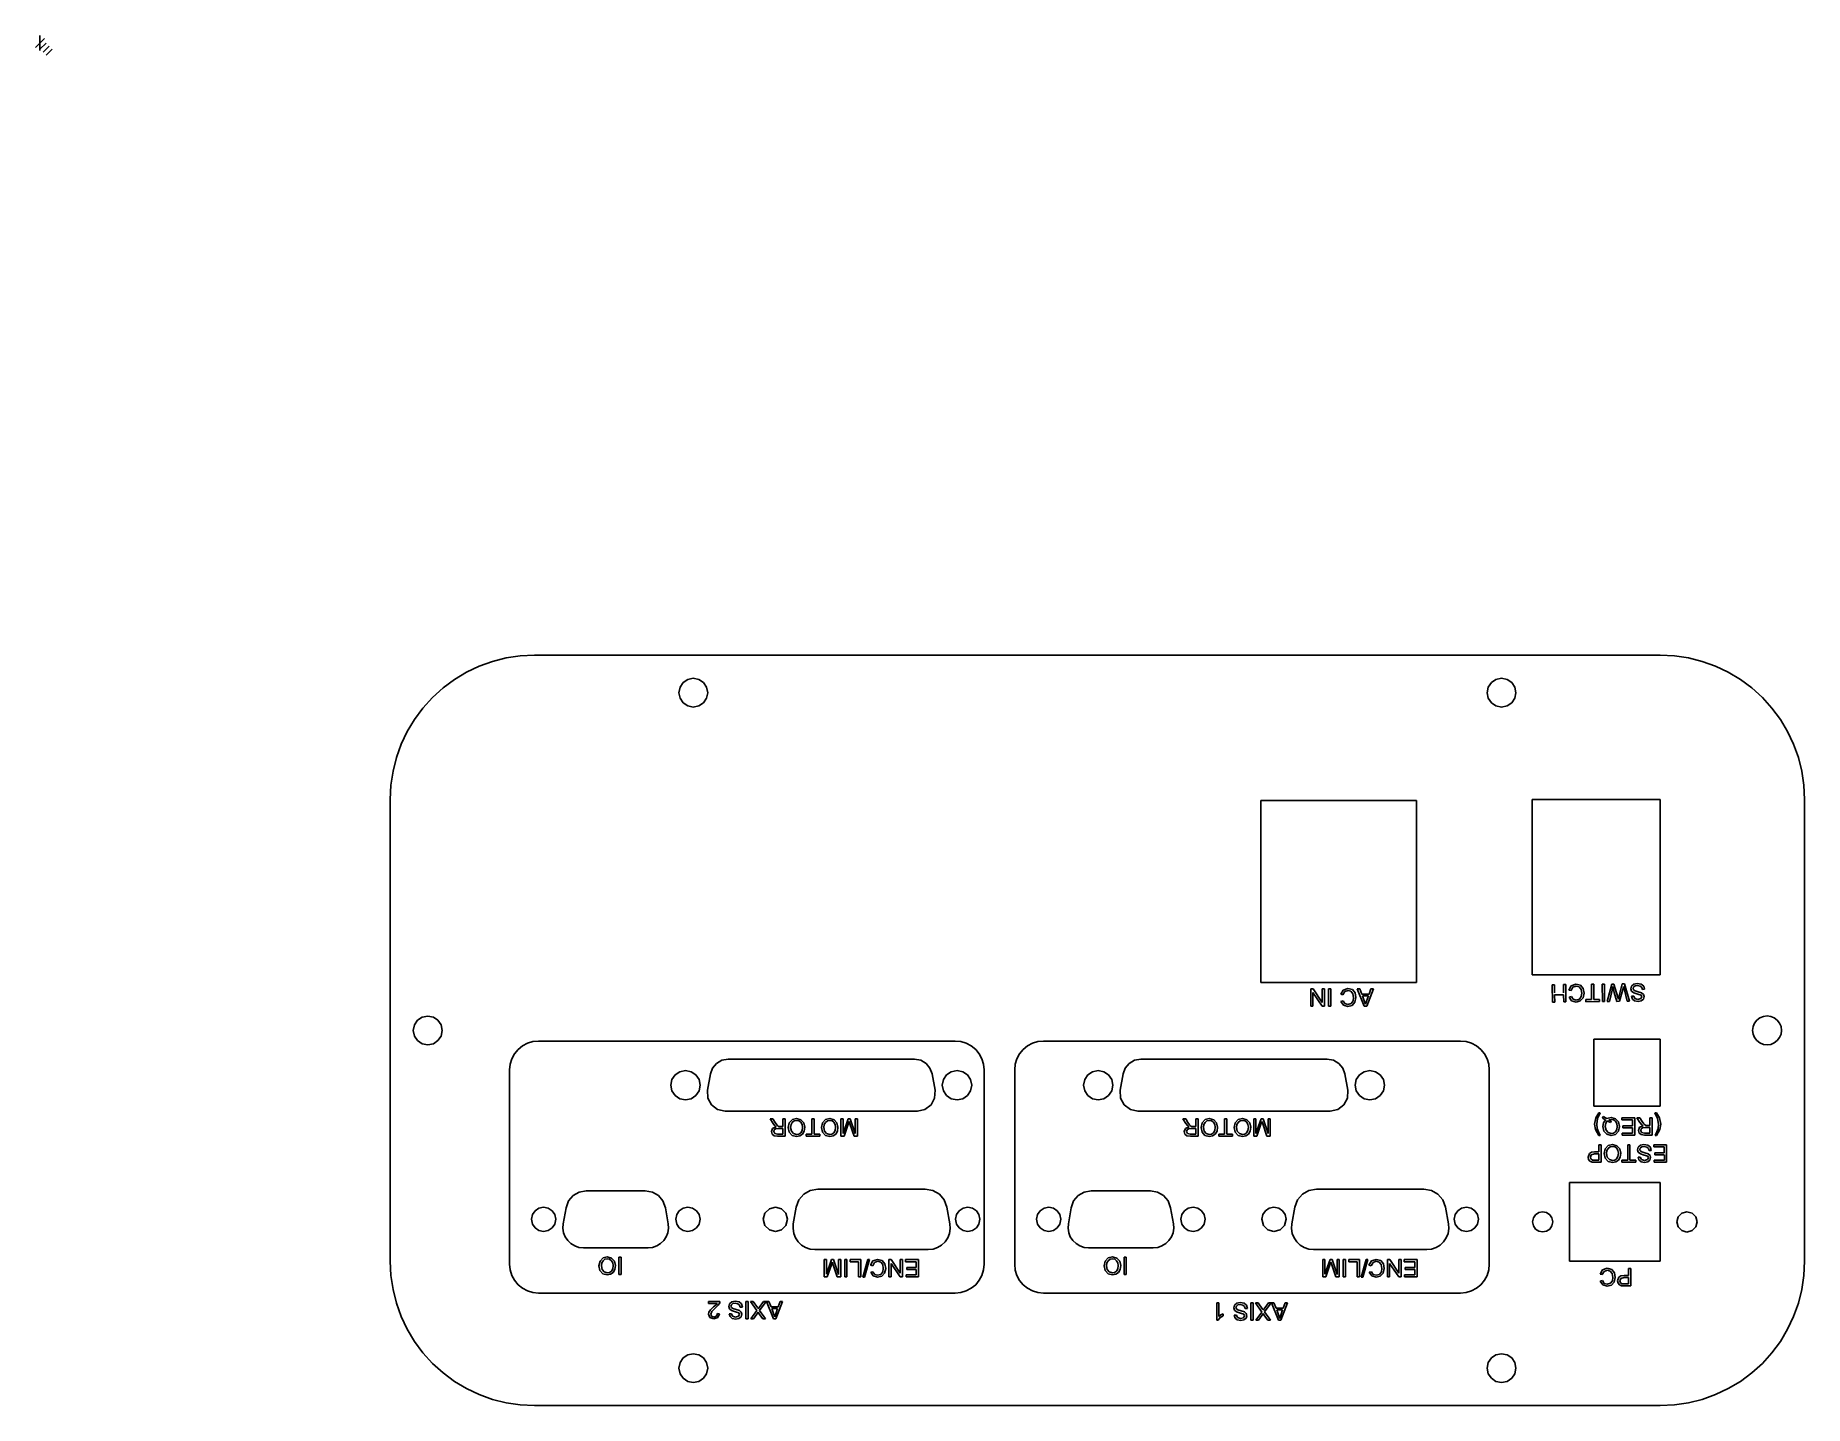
# Model space of a CAD drawing. Extents: x -1 to 306, y 61 to 298.
import ezdxf

# ---------------------------------------------------------------- set-up
doc = ezdxf.new("R2010")
doc.units = 0

msp = doc.modelspace()

# ---------------------------------------------------------------- linework, layer by layer
for p, q in [((78.398021, 189.870371), (80.768867, 190.466193)), ((80.768867, 190.466193), (83.197957, 190.828667)), ((83.197957, 190.828667), (85.6689, 190.951)), ((85.6689, 190.951), (280.669, 190.951)), ((280.669, 190.951), (283.139943, 190.828667)), ((283.139943, 190.828667), (285.569033, 190.466193)), ((285.569033, 190.466193), (287.939879, 189.870371)), ((71.798887, 186.750706), (73.896639, 188.005837)), ((73.896639, 188.005837), (76.101814, 189.047988)), ((76.101814, 189.047988), (78.398021, 189.870371)), ((113.169005, 186.946), (112.197104, 186.750044)), ((114.140906, 186.750044), (113.169005, 186.946)), ((253.169005, 186.946), (252.197104, 186.750044)), ((254.140906, 186.750044), (253.169005, 186.946)), ((287.939879, 189.870371), (290.236086, 189.047988)), ((290.236086, 189.047988), (292.441261, 188.005837)), ((292.441261, 188.005837), (294.539013, 186.750706)), ((67.99123, 183.62867), (69.824954, 185.289387)), ((69.824954, 185.289387), (71.798887, 186.750706)), ((110.866909, 185.422507), (110.66901, 184.451)), ((110.66901, 184.451), (110.866909, 183.479493)), ((111.403007, 186.215534), (110.866909, 185.422507)), ((112.197104, 186.750044), (111.403007, 186.215534)), ((114.935003, 186.215534), (114.140906, 186.750044)), ((115.471101, 185.422507), (114.935003, 186.215534)), ((115.669, 184.451), (115.471101, 185.422507)), ((115.471101, 183.479493), (115.669, 184.451)), ((115.669, 184.451), (115.669, 184.451)), ((250.866909, 185.422507), (250.66901, 184.451)), ((250.66901, 184.451), (250.866909, 183.479493)), ((251.403007, 186.215534), (250.866909, 185.422507)), ((252.197104, 186.750044), (251.403007, 186.215534)), ((254.935003, 186.215534), (254.140906, 186.750044)), ((255.471101, 185.422507), (254.935003, 186.215534)), ((255.669, 184.451), (255.471101, 185.422507)), ((255.471101, 183.479493), (255.669, 184.451)), ((255.669, 184.451), (255.669, 184.451)), ((294.539013, 186.750706), (296.512946, 185.289387)), ((296.512946, 185.289387), (298.34667, 183.62867)), ((64.869194, 179.821013), (66.330513, 181.794946)), ((66.330513, 181.794946), (67.99123, 183.62867)), ((110.866909, 183.479493), (111.403007, 182.686466)), ((111.403007, 182.686466), (112.197104, 182.151956)), ((112.197104, 182.151956), (113.169005, 181.956)), ((113.169005, 181.956), (114.140906, 182.151956)), ((114.140906, 182.151956), (114.935003, 182.686466)), ((114.935003, 182.686466), (115.471101, 183.479493)), ((250.866909, 183.479493), (251.403007, 182.686466)), ((251.403007, 182.686466), (252.197104, 182.151956)), ((252.197104, 182.151956), (253.169005, 181.956)), ((253.169005, 181.956), (254.140906, 182.151956)), ((254.140906, 182.151956), (254.935003, 182.686466)), ((254.935003, 182.686466), (255.471101, 183.479493)), ((298.34667, 183.62867), (300.007387, 181.794946)), ((300.007387, 181.794946), (301.468706, 179.821013)), ((63.614063, 177.723261), (64.869194, 179.821013)), ((301.468706, 179.821013), (302.723837, 177.723261)), ((61.749529, 173.221879), (62.571912, 175.518086)), ((62.571912, 175.518086), (63.614063, 177.723261)), ((302.723837, 177.723261), (303.765988, 175.518086)), ((303.765988, 175.518086), (304.588371, 173.221879)), ((61.153707, 170.851033), (61.749529, 173.221879)), ((304.588371, 173.221879), (305.184193, 170.851033)), ((60.791233, 168.421943), (61.153707, 170.851033)), ((305.184193, 170.851033), (305.546667, 168.421943)), ((60.6689, 165.951), (60.791233, 168.421943)), ((60.6689, 85.9508), (60.6689, 165.951)), ((238.469, 165.761), (211.469, 165.761)), ((211.469, 165.761), (211.469, 134.261)), ((238.469, 134.261), (238.469, 165.761)), ((258.469, 165.951), (280.669, 165.951)), ((258.469, 135.551), (258.469, 165.951)), ((280.669, 165.951), (280.669, 135.551)), ((305.546667, 168.421943), (305.669, 165.951)), ((305.669, 165.951), (305.669, 85.9508)), ((280.669, 135.551), (258.469, 135.551)), ((211.469, 134.261), (238.469, 134.261)), ((220.129, 130.154), (220.129, 133.154)), ((220.129, 133.154), (220.536, 133.154)), ((220.509, 132.511), (220.509, 130.154)), ((222.085, 130.154), (220.50914, 132.51143)), ((220.536, 133.154), (222.11159, 130.79657)), ((222.112, 130.797), (222.112, 133.154)), ((222.112, 133.154), (222.492, 133.154)), ((222.492, 133.154), (222.492, 130.154)), ((223.188, 130.154), (223.188, 133.154)), ((223.188, 133.154), (223.585, 133.154)), ((223.585, 133.154), (223.585, 130.154)), ((225.306, 132.203), (225.75518, 132.948907)), ((225.703, 132.104), (225.306126, 132.204542)), ((226.016, 132.674), (225.702903, 132.103062)), ((225.755, 132.949), (226.547974, 133.20582)), ((226.581, 132.866), (226.0162, 132.67364)), ((226.548, 133.206), (227.336881, 133.008523)), ((227.091, 132.725), (226.58145, 132.8662)), ((227.437, 132.298), (227.09014, 132.724669)), ((227.337, 133.008), (227.799483, 132.436038)), ((227.549, 131.63), (227.43747, 132.298144)), ((227.8, 132.436), (227.958594, 131.631771)), ((228.161, 133.154), (228.613, 133.154)), ((229.389, 130.154), (228.16107, 133.15437)), ((228.613, 133.154), (228.963043, 132.24648)), ((228.963, 132.246), (230.217, 132.246)), ((230.103, 131.924), (229.086, 131.924)), ((229.086, 131.924), (229.399002, 131.093209)), ((229.773, 131.043), (230.102406, 131.924061)), ((230.969, 133.154), (229.81674, 130.15363)), ((230.217, 132.246), (230.546406, 133.15352)), ((230.547, 133.154), (230.969, 133.154)), ((261.983, 130.863), (261.949927, 133.86337)), ((261.95, 133.863), (262.347139, 133.865646)), ((262.347, 133.866), (262.362346, 132.45313)), ((263.926, 132.117), (262.36681, 132.098479)), ((262.367, 132.098), (262.380494, 130.86769)), ((263.922, 132.469), (263.90639, 133.88452)), ((263.907, 133.884), (264.303875, 133.889292)), ((263.939, 130.884), (263.925506, 132.11696)), ((264.303, 133.889), (264.336073, 130.88863)), ((264.815, 132.942), (265.255954, 133.692797)), ((265.213, 132.847), (264.815067, 132.94225)), ((264.88, 131.717), (265.269731, 131.81225)), ((265.52, 133.421), (265.21319, 132.846654)), ((265.256, 133.693), (266.046124, 133.958522)), ((265.27, 131.813), (265.57808, 131.33955)), ((266.083, 133.619), (265.520364, 133.420444)), ((266.046, 133.959), (266.836997, 133.770207)), ((266.594, 133.484), (266.082931, 133.619591)), ((266.945, 133.061), (266.593475, 133.48383)), ((266.655, 131.368), (266.976495, 131.816651)), ((266.837, 133.77), (267.305735, 133.203155)), ((267.064, 132.394), (266.945123, 133.060879)), ((266.976, 131.817), (267.063789, 132.394056)), ((267.473, 132.4), (267.302926, 131.580549)), ((267.306, 133.203), (267.473428, 132.400565)), ((268.771, 131.291), (268.741896, 133.93683)), ((268.742, 133.937), (269.138874, 133.942292)), ((269.139, 133.942), (269.168104, 131.29617)), ((270.635, 130.958), (270.601927, 133.95837)), ((270.602, 133.958), (270.999139, 133.960646)), ((270.999, 133.961), (271.031808, 130.96327)), ((271.47, 130.966), (272.25978, 133.97695)), ((272.318, 132.905), (271.868473, 130.9709)), ((272.259, 133.977), (272.641587, 133.979646)), ((272.46, 133.558), (272.317787, 132.903602)), ((272.705, 132.499), (272.460049, 133.55844)), ((272.642, 133.979), (273.299489, 131.70094)), ((273.152, 130.984), (272.705648, 132.49741)), ((273.482, 131.704), (274.093187, 133.99529)), ((274.179, 133.022), (273.630255, 130.99)), ((274.093, 133.995), (274.498341, 134.000292)), ((274.308, 133.579), (274.179042, 133.022979)), ((274.442, 132.966), (274.308386, 133.578483)), ((274.92, 131.006), (274.441899, 132.96656)), ((274.498, 134.001), (275.326939, 131.00857)), ((275.573, 133.165), (275.705133, 133.617709)), ((275.703, 132.74), (275.573513, 133.165272)), ((275.83, 131.387), (275.677494, 131.858066)), ((275.678, 131.857), (276.058206, 131.891396)), ((276.093, 132.438), (275.702872, 132.739664)), ((275.705, 133.618), (276.095286, 133.951777)), ((276.038, 133.46), (275.9559, 133.202262)), ((275.956, 133.202), (276.040561, 132.956324)), ((276.295, 133.648), (276.038169, 133.459969)), ((276.04, 132.956), (276.312071, 132.781968)), ((276.058, 131.891), (276.270407, 131.463569)), ((276.759, 132.254), (276.092886, 132.438025)), ((276.096, 133.951), (276.672764, 134.075015)), ((276.695, 133.72), (276.294686, 133.648065)), ((276.312, 132.782), (276.847675, 132.641565)), ((276.673, 134.075), (277.356735, 133.963817)), ((277.156, 133.636), (276.69462, 133.719949)), ((277.36, 132.047), (276.759132, 132.254253)), ((276.848, 132.642), (277.429157, 132.461131)), ((277.461, 133.406), (277.156597, 133.635957)), ((277.318, 131.462), (277.479237, 131.782003)), ((277.356, 133.964), (277.791689, 133.611673)), ((277.479, 131.782), (277.359435, 132.046734)), ((277.429, 132.461), (277.752294, 132.185207)), ((277.588, 133.038), (277.460153, 133.405987)), ((277.962, 133.075), (277.58788, 133.037958)), ((277.862, 131.813), (277.737752, 131.386984)), ((277.752, 132.185), (277.861484, 131.812716)), ((277.792, 133.612), (277.962656, 133.074624)), ((220.509, 130.154), (220.129, 130.154)), ((222.492, 130.154), (222.085, 130.154)), ((223.585, 130.154), (223.188, 130.154)), ((225.357, 130.976), (225.747789, 131.068604)), ((225.785, 130.333), (225.357307, 130.977609)), ((225.748, 131.069), (226.050866, 130.592192)), ((226.542, 130.103), (225.784838, 130.332195)), ((226.051, 130.593), (226.550318, 130.443614)), ((227.27, 130.285), (226.542511, 130.103896)), ((226.55, 130.443), (227.128101, 130.608759)), ((227.128, 130.609), (227.4544, 131.054087)), ((227.779, 130.815), (227.269453, 130.284987)), ((227.455, 131.054), (227.549133, 131.630058)), ((227.958, 131.632), (227.778941, 130.81447)), ((229.816, 130.154), (229.389, 130.154)), ((229.399, 131.092), (229.611823, 130.469899)), ((229.612, 130.47), (229.773663, 131.042986)), ((262.38, 130.868), (261.983125, 130.862708)), ((264.336, 130.889), (263.938861, 130.883708)), ((265.315, 131.077), (264.880237, 131.71687)), ((266.074, 130.856), (265.314382, 131.076858)), ((265.578, 131.34), (266.078935, 131.196112)), ((266.8, 131.045), (266.07454, 130.855908)), ((266.079, 131.196), (266.655235, 131.368101)), ((267.303, 131.581), (266.799313, 131.045421)), ((267.778, 131.281), (268.770451, 131.291583)), ((267.782, 130.926), (267.778031, 131.280541)), ((270.16, 130.953), (267.78219, 130.926542)), ((269.168, 131.297), (270.156482, 131.307583)), ((270.156, 131.307), (270.159969, 130.952459)), ((271.032, 130.963), (270.635125, 130.957708)), ((271.869, 130.971), (271.470009, 130.965708)), ((273.63, 130.99), (273.151105, 130.984708)), ((273.299, 131.701), (273.397001, 131.350078)), ((273.397, 131.35), (273.481111, 131.702925)), ((275.327, 131.008), (274.919807, 131.005354)), ((276.226, 131.075), (275.83066, 131.386838)), ((276.815, 130.974), (276.225509, 131.074962)), ((276.27, 131.464), (276.79443, 131.324464)), ((276.795, 131.324), (277.318398, 131.461752)), ((277.364, 131.083), (276.814673, 130.974637)), ((277.738, 131.387), (277.364806, 131.083084)), ((64.866809, 126.922507), (64.66891, 125.951)), ((64.66891, 125.951), (64.866809, 124.979493)), ((65.402907, 127.715534), (64.866809, 126.922507)), ((66.197004, 128.250044), (65.402907, 127.715534)), ((67.168905, 128.446), (66.197004, 128.250044)), ((68.140806, 128.250044), (67.168905, 128.446)), ((68.934903, 127.715534), (68.140806, 128.250044)), ((69.471001, 126.922507), (68.934903, 127.715534)), ((69.6689, 125.951), (69.471001, 126.922507)), ((69.471001, 124.979493), (69.6689, 125.951)), ((69.6689, 125.951), (69.6689, 125.951)), ((296.755534, 126.603294), (296.668995, 125.951)), ((296.668995, 125.951), (296.755535, 125.298706)), ((297.003931, 127.201), (296.755534, 126.603294)), ((297.397361, 127.714972), (297.003931, 127.201)), ((297.918995, 128.116064), (297.397361, 127.714972)), ((298.527168, 128.367266), (297.918995, 128.116064)), ((299.168995, 128.451), (298.527168, 128.367266)), ((299.810822, 128.367266), (299.168995, 128.451)), ((300.418995, 128.116064), (299.810822, 128.367266)), ((300.940629, 127.714972), (300.418995, 128.116064)), ((301.334059, 127.201), (300.940629, 127.714972)), ((301.582458, 126.603294), (301.334059, 127.201)), ((301.669, 125.951), (301.582458, 126.603294)), ((301.582459, 125.298706), (301.668997, 125.951)), ((301.668997, 125.951), (301.669, 125.951)), ((64.866809, 124.979493), (65.402907, 124.186466)), ((65.402907, 124.186466), (66.197004, 123.651956)), ((66.197004, 123.651956), (67.168905, 123.456)), ((67.168905, 123.456), (68.140806, 123.651956)), ((68.140806, 123.651956), (68.934903, 124.186466)), ((68.934903, 124.186466), (69.471001, 124.979493)), ((82.811973, 122.644537), (82.187567, 121.883007)), ((83.573503, 123.268943), (82.811973, 122.644537)), ((84.434087, 123.728398), (83.573503, 123.268943)), ((85.367495, 124.012039), (84.434087, 123.728398)), ((86.3475, 124.109), (85.367495, 124.012039)), ((158.549, 124.109), (86.3475, 124.109)), ((159.529007, 124.01204), (158.549, 124.109)), ((160.462419, 123.7284), (159.529007, 124.01204)), ((161.323005, 123.268944), (160.462419, 123.7284)), ((162.084537, 122.644537), (161.323005, 123.268944)), ((162.708944, 121.883005), (162.084537, 122.644537)), ((170.308473, 122.644537), (169.684067, 121.883007)), ((171.070003, 123.268943), (170.308473, 122.644537)), ((171.930587, 123.728398), (171.070003, 123.268943)), ((172.863995, 124.012039), (171.930587, 123.728398)), ((173.844, 124.109), (172.863995, 124.012039)), ((246.045, 124.109), (173.844, 124.109)), ((247.025007, 124.01204), (246.045, 124.109)), ((247.958419, 123.7284), (247.025007, 124.01204)), ((248.819005, 123.268944), (247.958419, 123.7284)), ((249.580537, 122.644537), (248.819005, 123.268944)), ((250.204944, 121.883005), (249.580537, 122.644537)), ((280.669, 124.451), (269.169, 124.451)), ((269.169, 124.451), (269.169, 112.851)), ((280.669, 112.851), (280.669, 124.451)), ((296.755535, 125.298706), (297.003934, 124.701)), ((297.003934, 124.701), (297.397364, 124.187028)), ((297.397364, 124.187028), (297.918997, 123.785936)), ((297.918997, 123.785936), (298.52717, 123.534734)), ((298.52717, 123.534734), (299.168997, 123.451)), ((299.168997, 123.451), (299.810825, 123.534734)), ((299.810825, 123.534734), (300.418997, 123.785936)), ((300.418997, 123.785936), (300.940631, 124.187028)), ((300.940631, 124.187028), (301.334061, 124.701)), ((301.334061, 124.701), (301.582459, 125.298706)), ((81.444471, 120.089015), (81.34751, 119.10901)), ((81.728112, 121.022423), (81.444471, 120.089015)), ((82.187567, 121.883007), (81.728112, 121.022423)), ((116.503668, 119.426294), (117.188261, 120.237427)), ((117.188261, 120.237427), (118.105949, 120.770769)), ((118.105949, 120.770769), (119.1809, 120.96269)), ((119.1809, 120.96269), (151.486, 120.962)), ((151.486, 120.962), (152.560951, 120.770079)), ((152.560951, 120.770079), (153.478639, 120.236737)), ((153.478639, 120.236737), (154.163232, 119.425604)), ((163.1684, 121.022419), (162.708944, 121.883005)), ((163.45204, 120.089007), (163.1684, 121.022419)), ((163.549, 119.109), (163.45204, 120.089007)), ((168.940971, 120.089015), (168.84401, 119.10901)), ((169.224612, 121.022423), (168.940971, 120.089015)), ((169.684067, 121.883007), (169.224612, 121.022423)), ((188.688361, 120.236737), (188.003768, 119.425604)), ((189.606049, 120.770079), (188.688361, 120.236737)), ((190.681, 120.962), (189.606049, 120.770079)), ((190.681, 120.962), (222.986, 120.962)), ((224.061051, 120.770769), (222.9861, 120.96269)), ((224.978739, 120.237427), (224.061051, 120.770769)), ((225.663332, 119.426294), (224.978739, 120.237427)), ((250.6644, 121.022419), (250.204944, 121.883005)), ((250.94804, 120.089007), (250.6644, 121.022419)), ((251.045, 119.109), (250.94804, 120.089007)), ((81.34751, 119.10901), (81.3475, 85.4331)), ((109.464853, 117.442953), (109.26301, 116.452)), ((110.011669, 118.251857), (109.464853, 117.442953)), ((110.821654, 118.79707), (110.011669, 118.251857)), ((111.813005, 118.99695), (110.821654, 118.79707)), ((112.804356, 118.79707), (111.813005, 118.99695)), ((113.614341, 118.251857), (112.804356, 118.79707)), ((114.161157, 117.442953), (113.614341, 118.251857)), ((114.363, 116.452), (114.161157, 117.442953)), ((115.6301, 115.5803), (116.128, 118.401)), ((116.128, 118.401), (116.503668, 119.426294)), ((154.163232, 119.425604), (154.5389, 118.40031)), ((154.5389, 118.40031), (155.036141, 115.58031)), ((156.504853, 117.442953), (156.30301, 116.452)), ((157.051669, 118.251857), (156.504853, 117.442953)), ((157.861654, 118.79707), (157.051669, 118.251857)), ((158.853005, 118.99695), (157.861654, 118.79707)), ((159.844356, 118.79707), (158.853005, 118.99695)), ((160.654341, 118.251857), (159.844356, 118.79707)), ((161.201157, 117.442953), (160.654341, 118.251857)), ((161.403, 116.452), (161.201157, 117.442953)), ((163.549, 85.4331), (163.549, 119.109)), ((168.84401, 119.10901), (168.844, 85.4331)), ((180.964853, 117.442953), (180.76301, 116.452)), ((181.511669, 118.251857), (180.964853, 117.442953)), ((182.321654, 118.79707), (181.511669, 118.251857)), ((183.313005, 118.99695), (182.321654, 118.79707)), ((184.304356, 118.79707), (183.313005, 118.99695)), ((185.114341, 118.251857), (184.304356, 118.79707)), ((185.661157, 117.442953), (185.114341, 118.251857)), ((185.863, 116.452), (185.661157, 117.442953)), ((187.13, 115.58), (187.627231, 118.40045)), ((188.003768, 119.425604), (187.6281, 118.40031)), ((226.039, 118.401), (225.663332, 119.426294)), ((226.039, 118.401), (226.536416, 115.58055)), ((228.004853, 117.442953), (227.80301, 116.452)), ((228.551669, 118.251857), (228.004853, 117.442953)), ((229.361654, 118.79707), (228.551669, 118.251857)), ((230.353005, 118.99695), (229.361654, 118.79707)), ((231.344356, 118.79707), (230.353005, 118.99695)), ((232.154341, 118.251857), (231.344356, 118.79707)), ((232.701157, 117.442953), (232.154341, 118.251857)), ((232.903, 116.452), (232.701157, 117.442953)), ((251.045, 85.4331), (251.045, 119.109)), ((109.26301, 116.452), (109.464853, 115.461047)), ((109.464853, 115.461047), (110.011669, 114.652143)), ((110.011669, 114.652143), (110.821654, 114.10693)), ((110.821654, 114.10693), (111.813005, 113.90705)), ((111.813005, 113.90705), (112.804356, 114.10693)), ((112.804356, 114.10693), (113.614341, 114.652143)), ((113.614341, 114.652143), (114.161157, 115.461047)), ((114.161157, 115.461047), (114.363, 116.452)), ((114.363, 116.452), (114.363, 116.452)), ((115.688637, 114.239655), (115.6301, 115.5803)), ((116.308269, 113.049357), (115.688637, 114.239655)), ((154.977604, 114.239665), (154.357972, 113.049367)), ((155.036141, 115.58031), (154.977604, 114.239665)), ((156.30301, 116.452), (156.504853, 115.461047)), ((156.504853, 115.461047), (157.051669, 114.652143)), ((157.051669, 114.652143), (157.861654, 114.10693)), ((157.861654, 114.10693), (158.853005, 113.90705)), ((158.853005, 113.90705), (159.844356, 114.10693)), ((159.844356, 114.10693), (160.654341, 114.652143)), ((160.654341, 114.652143), (161.201157, 115.461047)), ((161.201157, 115.461047), (161.403, 116.452)), ((161.403, 116.452), (161.403, 116.452)), ((180.76301, 116.452), (180.964853, 115.461047)), ((180.964853, 115.461047), (181.511669, 114.652143)), ((181.511669, 114.652143), (182.321654, 114.10693)), ((182.321654, 114.10693), (183.313005, 113.90705)), ((183.313005, 113.90705), (184.304356, 114.10693)), ((184.304356, 114.10693), (185.114341, 114.652143)), ((185.114341, 114.652143), (185.661157, 115.461047)), ((185.661157, 115.461047), (185.863, 116.452)), ((185.863, 116.452), (185.863, 116.452)), ((187.13, 115.581), (187.188537, 114.240355)), ((187.188537, 114.240355), (187.808169, 113.050057)), ((225.857731, 113.049357), (226.477363, 114.239655)), ((226.477363, 114.239655), (226.5359, 115.5803)), ((227.80301, 116.452), (228.004853, 115.461047)), ((228.004853, 115.461047), (228.551669, 114.652143)), ((228.551669, 114.652143), (229.361654, 114.10693)), ((229.361654, 114.10693), (230.353005, 113.90705)), ((230.353005, 113.90705), (231.344356, 114.10693)), ((231.344356, 114.10693), (232.154341, 114.652143)), ((232.154341, 114.652143), (232.701157, 115.461047)), ((232.701157, 115.461047), (232.903, 116.452)), ((232.903, 116.452), (232.903, 116.452)), ((117.372887, 112.232447), (116.308269, 113.049357)), ((118.683, 111.942), (117.372887, 112.232447)), ((151.983241, 111.94201), (118.683, 111.942)), ((126.456, 110.627), (126.956, 110.627)), ((126.978, 109.81), (126.456242, 110.627561)), ((126.956, 110.627), (127.353139, 110.002584)), ((128.704, 109.294), (128.704, 110.627)), ((128.704, 110.627), (129.1, 110.627)), ((129.1, 110.627), (129.1, 107.627)), ((129.802, 109.947), (130.323829, 110.492361)), ((130.324, 110.493), (131.052511, 110.678198)), ((131.055, 110.338), (130.64649, 110.259214)), ((131.053, 110.678), (131.810162, 110.473361)), ((131.457301, 110.260055), (131.05442, 110.338073)), ((131.81, 110.473), (132.315457, 109.914338)), ((133.69, 107.982), (133.69, 110.627)), ((133.69, 110.627), (134.088, 110.627)), ((134.088, 110.627), (134.088, 107.982)), ((135.547, 109.947), (136.068829, 110.492361)), ((136.068, 110.493), (136.796511, 110.678198)), ((136.799, 110.338), (136.39049, 110.259214)), ((136.797, 110.678), (137.554162, 110.473361)), ((137.201301, 110.260055), (136.79842, 110.338073)), ((137.554, 110.473), (138.059457, 109.914338)), ((138.751, 107.627), (138.751, 110.627)), ((138.751, 110.627), (139.134, 110.627)), ((139.134, 110.627), (139.134, 108.116)), ((139.134, 108.116), (140.005536, 110.62689)), ((140.005, 110.627), (140.364, 110.627)), ((140.364, 110.627), (141.231568, 108.07377)), ((141.231, 108.074), (141.231, 110.627)), ((141.231, 110.627), (141.614, 110.627)), ((141.614, 110.627), (141.614, 107.627)), ((153.293354, 112.232457), (151.983241, 111.94201)), ((154.357972, 113.049367), (153.293354, 112.232457)), ((187.808169, 113.050057), (188.872787, 112.233147)), ((188.872787, 112.233147), (190.1829, 111.9427)), ((223.483, 111.942), (190.183, 111.942)), ((197.956, 110.627), (198.456, 110.627)), ((198.478, 109.81), (197.956163, 110.627561)), ((198.456, 110.627), (198.853007, 110.002584)), ((200.203, 109.294), (200.203, 110.627)), ((200.203, 110.627), (200.6, 110.627)), ((200.6, 110.627), (200.6, 107.627)), ((201.302, 109.947), (201.823829, 110.492361)), ((201.824, 110.493), (202.552511, 110.678198)), ((202.555, 110.338), (202.14649, 110.259214)), ((202.553, 110.678), (203.310162, 110.473361)), ((202.957301, 110.260055), (202.55442, 110.338073)), ((203.31, 110.473), (203.815457, 109.914338)), ((205.19, 107.982), (205.19, 110.627)), ((205.19, 110.627), (205.587, 110.627)), ((205.587, 110.627), (205.587, 107.982)), ((207.046, 109.947), (207.567829, 110.492361)), ((207.568, 110.493), (208.296511, 110.678198)), ((208.299, 110.338), (207.89049, 110.259214)), ((208.297, 110.678), (209.054162, 110.473361)), ((208.701301, 110.260055), (208.29842, 110.338073)), ((209.054, 110.473), (209.559457, 109.914338)), ((210.251, 107.627), (210.251, 110.627)), ((210.251, 110.627), (210.634, 110.627)), ((210.634, 110.627), (210.634, 108.116)), ((210.634, 108.116), (211.505801, 110.62689)), ((211.506, 110.627), (211.864, 110.627)), ((211.864, 110.627), (212.731832, 108.07377)), ((212.731, 108.074), (212.731, 110.627)), ((212.731, 110.627), (213.114, 110.627)), ((213.114, 110.627), (213.114, 107.627)), ((223.483, 111.942), (224.793113, 112.232447)), ((224.793113, 112.232447), (225.857731, 113.049357)), ((269.169, 112.851), (280.669, 112.851)), ((269.278, 109.714), (269.488317, 110.7825)), ((269.488, 110.782), (270.001423, 111.683117)), ((269.807463, 110.700592), (269.655851, 109.71658)), ((270.265, 111.684), (269.807463, 110.700592)), ((270.002, 111.685), (270.265, 111.685)), ((270.674, 110.759), (270.790417, 111.036812)), ((271.184, 110.482), (270.674069, 110.759606)), ((270.79, 111.036), (271.435106, 110.668542)), ((270.845, 109.967), (271.183984, 110.482133)), ((271.435, 110.668), (272.171467, 110.855235)), ((271.761, 110.436), (272.154144, 110.264648)), ((272.162, 110.516), (271.761024, 110.435636)), ((272.571959, 110.438368), (272.161803, 110.516078)), ((272.172, 110.856), (272.911007, 110.660566)), ((272.902, 110.204), (272.571959, 110.438368)), ((272.911, 110.66), (273.422333, 110.10818)), ((274.005, 110.806), (276.24364, 110.808646)), ((275.847, 110.455), (274.00524, 110.452354)), ((274.006, 110.452), (274.005735, 110.806541)), ((275.849, 109.433), (275.846354, 110.45429)), ((276.244, 110.809), (276.248233, 107.81127)), ((276.629, 110.812), (277.128, 110.812)), ((277.152, 109.994), (276.629184, 110.811561)), ((277.128, 110.812), (277.525933, 110.187584)), ((278.877, 109.481), (278.874354, 110.8145)), ((278.876, 110.814), (279.273, 110.814)), ((279.273, 110.814), (279.276969, 107.81363)), ((279.752, 111.698), (280.016, 111.698)), ((280.213357, 110.714586), (279.752427, 111.69673)), ((280.016, 111.697), (280.532916, 110.797301)), ((280.367, 109.731), (280.213357, 110.714586)), ((280.533, 110.798), (280.745248, 109.73008)), ((126.702, 108.445), (126.908687, 108.983199)), ((126.827, 107.993), (126.70217, 108.445249)), ((127.16, 107.708), (126.82644, 107.993472)), ((126.909, 108.984), (127.547471, 109.262307)), ((127.308, 109.411), (126.978533, 109.810044)), ((127.111, 108.445), (127.265501, 108.095068)), ((127.191, 108.714), (127.111191, 108.444901)), ((127.77, 107.627), (127.160179, 107.707833)), ((127.424, 108.895), (127.190715, 108.714917)), ((127.266, 108.095), (127.754063, 107.957893)), ((127.547, 109.262), (127.307574, 109.411386)), ((127.353, 110.003), (127.639496, 109.589629)), ((127.85, 108.951), (127.424349, 108.894726)), ((127.639, 109.589), (127.840567, 109.388457)), ((127.754, 107.958), (128.704, 107.958)), ((129.1, 107.627), (127.77, 107.627)), ((127.841, 109.389), (128.022104, 109.309188)), ((128.704, 108.95), (127.85, 108.95)), ((128.022, 109.309), (128.243009, 109.294686)), ((128.243, 109.294), (128.704, 109.294)), ((128.704, 107.958), (128.704, 108.95)), ((129.618, 109.131), (129.802174, 109.947508)), ((129.793, 108.326), (129.618, 109.131)), ((130.302, 107.772), (129.793474, 108.325547)), ((130.027, 109.129), (130.150804, 108.489506)), ((130.099829, 109.641862), (130.027438, 109.128731)), ((130.317, 110.023), (130.099829, 109.641862)), ((130.151, 108.489), (130.513211, 108.0654)), ((131.051, 107.574), (130.302024, 107.772498)), ((130.64649, 110.259214), (130.317279, 110.022858)), ((130.513, 108.066), (131.048127, 107.91559)), ((131.049, 107.915), (131.441139, 107.987391)), ((131.626587, 107.679066), (131.05053, 107.573421)), ((131.441139, 107.987391), (131.774444, 108.204562)), ((131.786, 110.026), (131.457301, 110.260055)), ((132.086, 107.996), (131.626587, 107.679066)), ((131.774, 108.205), (132.001915, 108.591511)), ((132.005098, 109.656737), (131.78639, 110.026365)), ((132.001915, 108.591511), (132.077887, 109.171916)), ((132.078, 109.172), (132.005098, 109.656737)), ((132.386727, 108.500157), (132.085908, 107.99649)), ((132.315, 109.915), (132.486897, 109.166024)), ((132.487, 109.166), (132.386727, 108.500157)), ((132.698, 107.627), (132.698, 107.982)), ((132.698, 107.982), (133.69, 107.982)), ((135.076, 107.627), (132.698, 107.627)), ((134.088, 107.982), (135.076, 107.982)), ((135.076, 107.982), (135.076, 107.627)), ((135.362, 109.131), (135.546174, 109.947508)), ((135.537, 108.326), (135.362034, 109.13125)), ((136.046, 107.772), (135.537474, 108.325547)), ((135.843829, 109.641862), (135.771438, 109.128731)), ((135.772, 109.129), (135.895804, 108.489506)), ((136.061, 110.023), (135.843829, 109.641862)), ((135.895, 108.489), (136.257211, 108.0654)), ((136.795, 107.574), (136.046024, 107.772498)), ((136.39049, 110.259214), (136.061279, 110.022858)), ((136.258, 108.066), (136.793127, 107.91559)), ((136.793, 107.915), (137.185139, 107.987391)), ((137.370587, 107.679066), (136.79453, 107.573421)), ((137.185139, 107.987391), (137.518444, 108.204562)), ((137.53, 110.026), (137.201301, 110.260055)), ((137.83, 107.996), (137.370587, 107.679066)), ((137.518, 108.205), (137.745915, 108.591511)), ((137.749098, 109.656737), (137.53039, 110.026365)), ((137.745915, 108.591511), (137.821887, 109.171916)), ((137.822, 109.172), (137.749098, 109.656737)), ((138.130727, 108.500157), (137.829908, 107.99649)), ((138.059, 109.915), (138.230897, 109.166024)), ((138.231, 109.166), (138.130727, 108.500157)), ((139.285, 107.627), (138.751, 107.627)), ((140.004, 109.715), (139.285657, 107.62744)), ((140.163, 110.195), (140.003382, 109.714099)), ((140.306, 109.751), (140.162755, 110.195066)), ((141.016, 107.627), (140.305859, 109.7516)), ((141.614, 107.627), (141.016, 107.627)), ((198.202, 108.445), (198.408687, 108.983199)), ((198.327, 107.993), (198.20217, 108.445249)), ((198.66, 107.708), (198.32644, 107.993472)), ((198.409, 108.984), (199.047471, 109.262307)), ((198.808, 109.411), (198.478533, 109.810044)), ((198.611, 108.445), (198.765501, 108.095068)), ((198.691, 108.714), (198.611191, 108.444901)), ((199.27, 107.627), (198.660179, 107.707833)), ((198.924, 108.895), (198.690712, 108.714917)), ((198.766, 108.095), (199.254063, 107.957893)), ((199.047, 109.262), (198.807574, 109.411386)), ((198.853, 110.003), (199.139496, 109.589629)), ((199.35, 108.951), (198.924352, 108.894726)), ((199.139, 109.589), (199.340567, 109.388457)), ((199.254, 107.958), (200.203, 107.958)), ((200.6, 107.627), (199.27, 107.627)), ((199.341, 109.389), (199.522104, 109.309188)), ((200.203, 108.95), (199.35, 108.95)), ((199.522, 109.309), (199.743009, 109.294686)), ((199.743, 109.294), (200.203, 109.294)), ((200.203, 107.958), (200.203, 108.95)), ((201.118, 109.131), (201.302174, 109.947508)), ((201.293, 108.326), (201.118034, 109.13125)), ((201.802, 107.772), (201.293474, 108.325547)), ((201.527, 109.129), (201.650804, 108.489506)), ((201.599829, 109.641862), (201.527438, 109.128731)), ((201.817, 110.023), (201.599829, 109.641862)), ((201.651, 108.489), (202.013211, 108.0654)), ((202.551, 107.574), (201.802024, 107.772498)), ((202.14649, 110.259214), (201.817279, 110.022858)), ((202.013, 108.066), (202.548127, 107.91559)), ((202.548, 107.915), (202.940138, 107.987391)), ((203.126587, 107.679066), (202.55053, 107.573421)), ((202.940138, 107.987391), (203.273444, 108.204562)), ((203.286, 110.026), (202.957301, 110.260055)), ((203.586, 107.996), (203.126587, 107.679066)), ((203.274, 108.205), (203.501915, 108.591511)), ((203.505098, 109.656737), (203.28639, 110.026365)), ((203.501915, 108.591511), (203.577887, 109.171916)), ((203.578, 109.172), (203.505098, 109.656737)), ((203.886727, 108.500157), (203.585908, 107.99649)), ((203.815, 109.915), (203.986897, 109.166024)), ((203.987, 109.166), (203.886727, 108.500157)), ((204.198, 107.627), (204.198, 107.982)), ((204.198, 107.982), (205.19, 107.982)), ((206.576, 107.627), (204.198, 107.627)), ((205.587, 107.982), (206.576, 107.982)), ((206.576, 107.982), (206.576, 107.627)), ((206.862, 109.131), (207.046174, 109.947508)), ((207.037, 108.326), (206.862034, 109.13125)), ((207.546, 107.772), (207.037474, 108.325547)), ((207.343829, 109.641862), (207.271438, 109.128731)), ((207.272, 109.129), (207.395804, 108.489506)), ((207.561, 110.023), (207.343829, 109.641862)), ((207.395, 108.489), (207.757211, 108.0654)), ((208.295, 107.574), (207.546024, 107.772498)), ((207.89049, 110.259214), (207.561279, 110.022858)), ((207.758, 108.066), (208.293127, 107.91559)), ((208.293, 107.915), (208.685139, 107.987391)), ((208.870587, 107.679066), (208.29453, 107.573421)), ((208.685139, 107.987391), (209.018444, 108.204562)), ((209.03, 110.026), (208.701301, 110.260055)), ((209.33, 107.996), (208.870587, 107.679066)), ((209.018, 108.205), (209.245915, 108.591511)), ((209.249098, 109.656737), (209.03039, 110.026365)), ((209.245915, 108.591511), (209.321887, 109.171916)), ((209.322, 109.172), (209.249098, 109.656737)), ((209.630727, 108.500157), (209.329908, 107.99649)), ((209.559, 109.915), (209.730897, 109.166024)), ((209.731, 109.166), (209.630727, 108.500157)), ((210.785, 107.627), (210.251, 107.627)), ((211.503, 109.715), (210.784657, 107.62744)), ((211.663, 110.195), (211.503382, 109.714099)), ((211.806, 109.751), (211.662755, 110.195066)), ((212.516, 107.627), (211.806124, 109.7516)), ((213.114, 107.627), (212.516, 107.627)), ((269.437, 108.781), (269.278144, 109.71393)), ((270.007, 107.75), (269.436691, 108.78059)), ((269.656, 109.716), (269.745059, 108.952821)), ((269.745, 108.953), (269.940209, 108.363911)), ((269.94, 108.364), (270.270305, 107.750541)), ((270.271, 107.75), (270.007, 107.75)), ((270.909, 108.5), (270.732946, 109.300917)), ((270.733, 109.3), (270.844628, 109.966252)), ((271.419, 107.948), (270.909704, 108.499822)), ((271.142, 109.301), (271.266698, 108.664747)), ((271.229102, 109.861082), (271.142385, 109.300765)), ((271.491, 110.261), (271.229102, 109.861082)), ((271.267, 108.665), (271.629796, 108.242921)), ((272.168, 107.751), (271.418754, 107.947445)), ((272.058, 109.976), (271.490761, 110.261713)), ((271.63, 108.243), (272.165331, 108.093328)), ((272.154, 110.264), (272.058221, 109.975605)), ((272.165, 108.093), (272.571096, 108.16949)), ((272.911, 107.943), (272.167416, 107.751659)), ((272.571096, 108.16949), (272.901282, 108.397903)), ((272.902, 108.398), (273.120942, 108.77714)), ((273.120299, 109.823121), (272.902197, 110.20396)), ((273.423, 108.498), (272.911138, 107.942725)), ((273.193, 109.306), (273.120299, 109.823121)), ((273.120942, 108.77714), (273.193359, 109.305975)), ((273.422, 110.108), (273.602155, 109.306067)), ((273.602, 109.306), (273.423036, 108.497432)), ((274.078, 108.161), (275.85018, 108.163646)), ((276.248, 107.811), (274.07868, 107.805708)), ((274.079, 107.806), (274.079, 108.161)), ((274.189, 109.433), (275.849, 109.433)), ((274.19, 109.081), (274.19, 109.433)), ((275.849, 109.081), (274.19, 109.081)), ((275.851, 108.163), (275.848354, 109.081103)), ((276.877, 108.63), (277.082951, 109.168485)), ((277.003, 108.177), (276.877535, 108.629077)), ((277.337, 107.892), (277.003043, 108.177011)), ((277.083, 109.168), (277.721095, 109.447188)), ((277.482, 109.596), (277.151986, 109.994589)), ((277.366, 108.899), (277.286572, 108.629792)), ((277.287, 108.63), (277.441993, 108.280279)), ((277.947, 107.812), (277.337083, 107.891991)), ((277.599, 109.08), (277.365955, 108.899597)), ((277.442, 108.28), (277.930235, 108.143568)), ((277.721, 109.447), (277.481367, 109.596055)), ((277.526, 110.188), (277.813046, 109.775026)), ((278.025, 109.137), (277.599418, 109.080139)), ((277.813, 109.775), (278.01485, 109.574734)), ((277.93, 108.145), (278.879, 108.145)), ((279.277, 107.814), (277.94694, 107.811354)), ((278.015, 109.574), (278.196213, 109.49444)), ((278.878, 109.137), (278.025, 109.137)), ((278.196, 109.495), (278.417033, 109.480977)), ((278.417, 109.481), (278.877, 109.481)), ((278.879, 108.145), (278.879, 109.137)), ((279.758, 107.764), (280.084575, 108.372226)), ((280.022, 107.764), (279.758, 107.764)), ((280.589, 108.796), (280.021522, 107.76384)), ((280.084, 108.372), (280.279659, 108.961629)), ((280.28, 108.962), (280.366915, 109.731561)), ((280.746, 109.73), (280.589711, 108.796633)), ((268.15, 103.984), (268.392623, 104.632014)), ((268.392, 104.633), (268.733471, 104.832226)), ((268.72, 104.401), (268.558895, 103.997641)), ((269.266, 104.545), (268.719795, 104.401001)), ((268.733471, 104.832226), (269.27158, 104.899221)), ((270.042, 104.546), (269.266243, 104.543354)), ((269.272, 104.898), (270.041407, 104.900646)), ((270.041, 104.901), (270.038354, 106.12073)), ((270.04, 106.121), (270.437, 106.121)), ((270.043, 103.472), (270.043, 104.546)), ((270.437, 106.121), (270.441233, 103.12063)), ((271.126, 103.82), (270.94992, 104.62501)), ((270.95, 104.625), (271.133065, 105.44176)), ((271.133, 105.442), (271.65407, 105.988081)), ((271.431346, 105.136562), (271.359657, 104.623334)), ((271.36, 104.623), (271.484698, 103.983678)), ((271.648, 105.518), (271.431346, 105.136562)), ((271.976603, 105.754695), (271.647713, 105.517839)), ((271.655, 105.988), (272.383265, 106.1742)), ((272.385, 105.834), (271.976603, 105.754695)), ((272.383, 106.174), (273.140448, 105.970406)), ((272.787991, 105.756602), (272.385005, 105.834065)), ((273.117, 105.523), (272.787991, 105.756602)), ((273.336803, 105.153637), (273.117212, 105.522963)), ((273.14, 105.97), (273.646227, 105.412034)), ((273.335389, 104.088825), (273.410551, 104.669334)), ((273.41, 104.669), (273.336803, 105.153637)), ((273.646, 105.412), (273.818905, 104.663262)), ((273.819, 104.664), (273.719133, 103.998021)), ((275.024, 103.48), (275.020296, 106.12583)), ((275.021, 106.126), (275.418, 106.126)), ((275.418, 106.126), (275.421704, 103.48017)), ((276.724, 105.281), (276.860498, 105.732416)), ((276.85, 104.855), (276.724561, 105.2815)), ((277.237, 104.55), (276.849836, 104.8554)), ((276.861, 105.733), (277.254461, 106.063009)), ((277.107, 105.315), (277.18918, 105.068525)), ((277.192, 105.572), (277.107439, 105.315061)), ((277.189, 105.068), (277.459377, 104.891359)), ((277.45, 105.757), (277.19137, 105.571448)), ((277.901, 104.359), (277.236685, 104.54942)), ((277.254, 106.063), (277.831955, 106.181464)), ((277.851, 105.825), (277.450024, 105.756915)), ((277.46, 104.892), (277.994299, 104.746421)), ((277.832, 106.181), (278.514624, 106.06325)), ((278.312, 105.737), (277.85144, 105.825384)), ((278.5, 104.146), (277.901116, 104.359021)), ((277.994, 104.746), (278.573384, 104.559554)), ((278.614, 105.504), (278.31182, 105.73687)), ((278.515, 106.064), (278.947276, 105.707501)), ((278.573, 104.56), (278.893648, 104.281111)), ((278.738, 105.135), (278.613699, 105.504202)), ((279.113, 105.168), (278.738615, 105.133604)), ((278.894, 104.281), (278.999913, 103.907681)), ((278.947, 105.707), (279.11247, 105.168007)), ((279.525, 106.131), (281.7639, 106.136292)), ((279.525, 105.779), (279.525, 106.131)), ((281.367, 105.782), (279.52524, 105.779354)), ((279.709, 104.758), (281.36846, 104.760646)), ((279.709, 104.406), (279.709, 104.758)), ((281.369, 104.409), (279.70954, 104.406354)), ((281.368, 104.761), (281.368, 105.782)), ((281.37, 103.488), (281.37, 104.409)), ((281.764, 106.137), (281.767969, 103.13663)), ((268.241, 103.575), (268.149375, 103.984151)), ((268.482, 103.286), (268.24115, 103.575232)), ((268.853, 103.146), (268.482399, 103.285665)), ((268.559, 103.997), (268.65462, 103.674825)), ((268.655, 103.675), (268.905904, 103.498335)), ((269.309, 103.118), (268.852621, 103.146019)), ((268.906, 103.498), (269.276443, 103.471912)), ((269.276, 103.472), (270.043, 103.472)), ((270.441, 103.12), (269.30938, 103.117354)), ((271.636, 103.267), (271.126704, 103.819844)), ((271.484, 103.984), (271.846796, 103.560897)), ((272.385, 103.069), (271.635754, 103.266469)), ((271.847, 103.561), (272.382331, 103.411328)), ((272.383, 103.411), (272.775039, 103.483905)), ((272.961028, 103.175434), (272.38511, 103.068995)), ((272.775039, 103.483905), (273.108037, 103.701562)), ((273.42, 103.493), (272.961028, 103.175434)), ((273.108, 103.702), (273.335389, 104.088825)), ((273.719133, 103.998021), (273.419533, 103.49394)), ((274.032, 103.126), (274.031735, 103.480541)), ((276.41, 103.128), (274.03193, 103.125354)), ((274.032, 103.48), (275.024, 103.48)), ((275.421, 103.48), (276.409482, 103.482646)), ((276.41, 103.483), (276.41, 103.128)), ((276.816, 103.975), (277.196735, 104.004104)), ((276.964, 103.501), (276.816019, 103.973511)), ((277.357, 103.186), (276.964676, 103.501626)), ((277.197, 104.003), (277.405306, 103.573547)), ((277.945, 103.079), (277.356514, 103.185624)), ((277.405, 103.574), (277.928054, 103.429427)), ((277.928, 103.429), (278.452695, 103.561717)), ((278.495, 103.182), (277.944667, 103.078921)), ((278.453, 103.562), (278.617306, 103.880439)), ((278.871, 103.483), (278.494895, 103.182685)), ((278.617, 103.88), (278.500001, 104.145869)), ((279, 103.907), (278.871651, 103.482199)), ((279.598, 103.485), (281.37018, 103.487646)), ((279.598, 103.133), (279.598, 103.485)), ((281.768, 103.136), (279.59895, 103.133354)), ((93.387836, 97.940527), (94.615359, 98.15969)), ((94.615359, 98.15969), (104.857, 98.1596)), ((104.857, 98.1596), (106.084523, 97.940437)), ((133.42932, 98.233141), (132.304415, 97.579368)), ((134.747, 98.4684), (133.42932, 98.233141)), ((134.747, 98.4698), (153.358, 98.4698)), ((154.675594, 98.233078), (153.358, 98.4684)), ((155.800416, 97.579296), (154.675594, 98.233078)), ((180.885126, 97.940527), (182.112649, 98.15969)), ((182.112649, 98.15969), (192.354, 98.1596)), ((192.354, 98.1596), (193.581526, 97.94044)), ((219.79032, 98.233141), (218.665415, 97.579368)), ((221.108, 98.4684), (219.79032, 98.233141)), ((221.108, 98.4698), (239.719, 98.4698)), ((241.036594, 98.233078), (239.719, 98.4684)), ((242.161416, 97.579296), (241.036594, 98.233078)), ((264.919, 85.9497), (264.919, 99.5995)), ((264.919, 99.5995), (280.669, 99.5995)), ((280.669, 99.5995), (280.669, 85.9497)), ((86.423001, 95.153453), (85.756002, 94.704561)), ((87.239305, 95.318017), (86.423001, 95.153453)), ((88.055609, 95.153453), (87.239305, 95.318017)), ((88.722608, 94.704561), (88.055609, 95.153453)), ((90.63649, 92.44041), (91.129149, 95.23441)), ((91.129149, 95.23441), (91.558138, 96.405227)), ((91.558138, 96.405227), (92.339898, 97.331486)), ((92.339898, 97.331486), (93.387836, 97.940527)), ((106.084523, 97.940437), (107.132461, 97.331396)), ((107.132461, 97.331396), (107.914221, 96.405137)), ((107.914221, 96.405137), (108.34321, 95.23432)), ((108.34321, 95.23432), (108.836, 92.4404)), ((111.416701, 95.153453), (110.749702, 94.704561)), ((112.233005, 95.318017), (111.416701, 95.153453)), ((113.049309, 95.153453), (112.233005, 95.318017)), ((113.716308, 94.704561), (113.049309, 95.153453)), ((126.343, 95.042053), (125.574347, 94.2734)), ((127.393, 95.3234), (126.343, 95.042053)), ((128.443, 95.042053), (127.393, 95.3234)), ((129.211653, 94.2734), (128.443, 95.042053)), ((130.495, 92.4373), (131.004587, 95.32919)), ((131.465237, 96.585079), (131.00474, 95.32827)), ((132.304415, 97.579368), (131.465237, 96.585079)), ((156.63953, 96.585041), (155.800416, 97.579296)), ((157.1, 95.3283), (156.63953, 96.585041)), ((157.1, 95.3292), (157.609587, 92.43731)), ((159.895585, 95.158371), (159.228076, 94.708324)), ((160.713, 95.3234), (159.895585, 95.158371)), ((161.530415, 95.158371), (160.713, 95.3234)), ((162.197924, 94.708324), (161.530415, 95.158371)), ((173.919701, 95.153453), (173.252702, 94.704561)), ((174.736005, 95.318017), (173.919701, 95.153453)), ((175.552309, 95.153453), (174.736005, 95.318017)), ((176.219308, 94.704561), (175.552309, 95.153453)), ((178.13378, 92.44041), (178.626439, 95.23441)), ((178.626439, 95.23441), (179.055428, 96.405227)), ((179.055428, 96.405227), (179.837188, 97.331486)), ((179.837188, 97.331486), (180.885126, 97.940527)), ((193.581526, 97.94044), (194.629467, 97.3314)), ((194.629467, 97.3314), (195.41123, 96.405139)), ((195.41123, 96.405139), (195.84022, 95.23432)), ((195.84022, 95.23432), (196.333, 92.4404)), ((198.913701, 95.153453), (198.246702, 94.704561)), ((199.730005, 95.318017), (198.913701, 95.153453)), ((200.546309, 95.153453), (199.730005, 95.318017)), ((201.213308, 94.704561), (200.546309, 95.153453)), ((212.936585, 95.158371), (212.269076, 94.708324)), ((213.754, 95.3234), (212.936585, 95.158371)), ((214.571415, 95.158371), (213.754, 95.3234)), ((215.238924, 94.708324), (214.571415, 95.158371)), ((216.856, 92.4373), (217.365587, 95.32919)), ((217.826237, 96.585079), (217.36574, 95.32827)), ((218.665415, 97.579368), (217.826237, 96.585079)), ((243.00053, 96.585041), (242.161416, 97.579296)), ((243.461, 95.3283), (243.00053, 96.585041)), ((243.461, 95.3292), (243.970587, 92.43731)), ((246.256701, 95.154253), (245.589702, 94.705361)), ((247.073005, 95.318817), (246.256701, 95.154253)), ((247.889309, 95.154253), (247.073005, 95.318817)), ((248.556308, 94.705361), (247.889309, 95.154253)), ((85.305655, 94.038543), (85.13931, 93.2226)), ((85.13931, 93.2226), (85.305655, 92.406657)), ((85.756002, 94.704561), (85.305655, 94.038543)), ((85.305655, 92.406657), (85.756002, 91.740639)), ((89.172955, 94.038543), (88.722608, 94.704561)), ((88.722608, 91.740639), (89.172955, 92.406657)), ((89.3393, 93.2226), (89.172955, 94.038543)), ((89.172955, 92.406657), (89.3393, 93.2226)), ((89.3393, 93.2226), (89.3393, 93.2226)), ((90.586251, 91.666801), (90.63649, 92.44041)), ((108.836, 92.4404), (108.886239, 91.66679)), ((110.299355, 94.038543), (110.13301, 93.2226)), ((110.13301, 93.2226), (110.299355, 92.406657)), ((110.749702, 94.704561), (110.299355, 94.038543)), ((110.299355, 92.406657), (110.749702, 91.740639)), ((114.166655, 94.038543), (113.716308, 94.704561)), ((113.716308, 91.740639), (114.166655, 92.406657)), ((114.333, 93.2226), (114.166655, 94.038543)), ((114.166655, 92.406657), (114.333, 93.2226)), ((114.333, 93.2226), (114.333, 93.2226)), ((125.574347, 94.2734), (125.293, 93.2234)), ((125.293, 93.2234), (125.574347, 92.1734)), ((125.574347, 92.1734), (126.343, 91.404747)), ((128.443, 91.404747), (129.211653, 92.1734)), ((129.493, 93.2234), (129.211653, 94.2734)), ((129.211653, 92.1734), (129.493, 93.2234)), ((129.493, 93.2234), (129.493, 93.2234)), ((130.495, 92.4383), (130.441071, 91.607872)), ((157.664189, 91.607932), (157.61026, 92.43836)), ((158.778028, 94.040815), (158.613, 93.2234)), ((158.613, 93.2234), (158.778028, 92.405985)), ((159.228076, 94.708324), (158.778028, 94.040815)), ((158.778028, 92.405985), (159.228076, 91.738476)), ((162.647972, 94.040815), (162.197924, 94.708324)), ((162.197924, 91.738476), (162.647972, 92.405985)), ((162.813, 93.2234), (162.647972, 94.040815)), ((162.647972, 92.405985), (162.813, 93.2234)), ((162.813, 93.2234), (162.813, 93.2234)), ((172.802355, 94.038543), (172.63601, 93.2226)), ((172.63601, 93.2226), (172.802355, 92.406657)), ((173.252702, 94.704561), (172.802355, 94.038543)), ((172.802355, 92.406657), (173.252702, 91.740639)), ((176.669655, 94.038543), (176.219308, 94.704561)), ((176.219308, 91.740639), (176.669655, 92.406657)), ((176.836, 93.2226), (176.669655, 94.038543)), ((176.669655, 92.406657), (176.836, 93.2226)), ((176.836, 93.2226), (176.836, 93.2226)), ((178.083541, 91.6668), (178.13378, 92.44041)), ((196.333, 92.4404), (196.383239, 91.66679)), ((197.796355, 94.038543), (197.63001, 93.2226)), ((197.63001, 93.2226), (197.796355, 92.406657)), ((198.246702, 94.704561), (197.796355, 94.038543)), ((197.796355, 92.406657), (198.246702, 91.740639)), ((201.663655, 94.038543), (201.213308, 94.704561)), ((201.213308, 91.740639), (201.663655, 92.406657)), ((201.83, 93.2226), (201.663655, 94.038543)), ((201.663655, 92.406657), (201.83, 93.2226)), ((201.83, 93.2226), (201.83, 93.2226)), ((211.819028, 94.040815), (211.654, 93.2234)), ((211.654, 93.2234), (211.935347, 92.1734)), ((212.269076, 94.708324), (211.819028, 94.040815)), ((211.935347, 92.1734), (212.704, 91.404747)), ((214.804, 91.404747), (215.572653, 92.1734)), ((215.688972, 94.040815), (215.238924, 94.708324)), ((215.572653, 92.1734), (215.854, 93.2234)), ((215.854, 93.2234), (215.688972, 94.040815)), ((215.854, 93.2234), (215.854, 93.2234)), ((216.856, 92.4383), (216.802071, 91.607872)), ((244.024189, 91.607932), (243.97026, 92.43836)), ((245.139355, 94.039343), (244.97301, 93.2234)), ((244.97301, 93.2234), (245.139355, 92.407457)), ((245.589702, 94.705361), (245.139355, 94.039343)), ((245.139355, 92.407457), (245.589702, 91.741439)), ((249.006655, 94.039343), (248.556308, 94.705361)), ((248.556308, 91.741439), (249.006655, 92.407457)), ((249.173, 93.2234), (249.006655, 94.039343)), ((249.006655, 92.407457), (249.173, 93.2234)), ((249.173, 93.2234), (249.173, 93.2234)), ((258.682736, 93.455635), (258.54401, 92.7758)), ((258.54401, 92.7758), (258.682736, 92.095965)), ((259.058048, 94.010532), (258.682736, 93.455635)), ((258.682736, 92.095965), (259.058048, 91.541068)), ((259.61384, 94.384517), (259.058048, 94.010532)), ((260.294005, 94.521617), (259.61384, 94.384517)), ((260.97417, 94.384517), (260.294005, 94.521617)), ((261.529962, 94.010532), (260.97417, 94.384517)), ((261.905274, 93.455635), (261.529962, 94.010532)), ((261.529962, 91.541068), (261.905274, 92.095965)), ((262.044, 92.7758), (261.905274, 93.455635)), ((261.905274, 92.095965), (262.044, 92.7758)), ((262.044, 92.7758), (262.044, 92.7758)), ((283.778451, 93.6508), (283.543995, 92.7758)), ((283.543995, 92.7758), (283.778453, 91.9008)), ((284.418995, 94.291344), (283.778451, 93.6508)), ((285.293995, 94.5258), (284.418995, 94.291344)), ((286.168995, 94.291344), (285.293995, 94.5258)), ((286.80954, 93.6508), (286.168995, 94.291344)), ((287.044, 92.7758), (286.80954, 93.6508)), ((286.809542, 91.9008), (287.043997, 92.7758)), ((287.043997, 92.7758), (287.044, 92.7758)), ((85.756002, 91.740639), (86.423001, 91.291747)), ((86.423001, 91.291747), (87.239305, 91.127183)), ((87.239305, 91.127183), (88.055609, 91.291747)), ((88.055609, 91.291747), (88.722608, 91.740639)), ((90.703333, 90.90948), (90.586251, 91.666801)), ((90.980598, 90.195079), (90.703333, 90.90948)), ((91.410911, 89.550234), (90.980598, 90.195079)), ((91.971236, 89.014482), (91.410911, 89.550234)), ((92.626636, 88.617373), (91.971236, 89.014482)), ((107.501249, 89.014468), (106.845848, 88.61736)), ((108.061576, 89.55022), (107.501249, 89.014468)), ((108.49189, 90.195066), (108.061576, 89.55022)), ((108.769156, 90.909467), (108.49189, 90.195066)), ((108.886239, 91.66679), (108.769156, 90.909467)), ((110.749702, 91.740639), (111.416701, 91.291747)), ((111.416701, 91.291747), (112.233005, 91.127183)), ((112.233005, 91.127183), (113.049309, 91.291747)), ((113.049309, 91.291747), (113.716308, 91.740639)), ((126.343, 91.404747), (127.393, 91.1234)), ((127.393, 91.1234), (128.443, 91.404747)), ((130.441071, 91.607872), (130.566752, 90.794928)), ((130.566752, 90.794928), (130.864381, 90.028057)), ((130.864381, 90.028057), (131.326299, 89.33585)), ((131.326299, 89.33585), (131.927778, 88.760748)), ((156.177482, 88.760808), (156.778961, 89.33591)), ((156.778961, 89.33591), (157.240879, 90.028117)), ((157.240879, 90.028117), (157.538508, 90.794988)), ((157.538508, 90.794988), (157.664189, 91.607932)), ((159.228076, 91.738476), (159.895585, 91.288429)), ((159.895585, 91.288429), (160.713, 91.1234)), ((160.713, 91.1234), (161.530415, 91.288429)), ((161.530415, 91.288429), (162.197924, 91.738476)), ((173.252702, 91.740639), (173.919701, 91.291747)), ((173.919701, 91.291747), (174.736005, 91.127183)), ((174.736005, 91.127183), (175.552309, 91.291747)), ((175.552309, 91.291747), (176.219308, 91.740639)), ((178.200624, 90.909477), (178.083541, 91.6668)), ((178.47789, 90.195076), (178.200624, 90.909477)), ((178.908204, 89.55023), (178.47789, 90.195076)), ((179.468531, 89.014478), (178.908204, 89.55023)), ((180.123932, 88.61737), (179.468531, 89.014478)), ((194.998249, 89.014468), (194.342848, 88.61736)), ((195.558576, 89.55022), (194.998249, 89.014468)), ((195.98889, 90.195066), (195.558576, 89.55022)), ((196.266156, 90.909467), (195.98889, 90.195066)), ((196.383239, 91.66679), (196.266156, 90.909467)), ((198.246702, 91.740639), (198.913701, 91.291747)), ((198.913701, 91.291747), (199.730005, 91.127183)), ((199.730005, 91.127183), (200.546309, 91.291747)), ((200.546309, 91.291747), (201.213308, 91.740639)), ((212.704, 91.404747), (213.754, 91.1234)), ((213.754, 91.1234), (214.804, 91.404747)), ((216.802071, 91.607872), (216.927752, 90.794928)), ((216.927752, 90.794928), (217.225381, 90.028057)), ((217.225381, 90.028057), (217.687299, 89.33585)), ((217.687299, 89.33585), (218.288778, 88.760748)), ((242.537482, 88.760808), (243.138961, 89.33591)), ((243.138961, 89.33591), (243.600879, 90.028117)), ((243.600879, 90.028117), (243.898508, 90.794988)), ((243.898508, 90.794988), (244.024189, 91.607932)), ((245.589702, 91.741439), (246.256701, 91.292547)), ((246.256701, 91.292547), (247.073005, 91.127983)), ((247.073005, 91.127983), (247.889309, 91.292547)), ((247.889309, 91.292547), (248.556308, 91.741439)), ((259.058048, 91.541068), (259.61384, 91.167083)), ((259.61384, 91.167083), (260.294005, 91.029983)), ((260.294005, 91.029983), (260.97417, 91.167083)), ((260.97417, 91.167083), (261.529962, 91.541068)), ((283.778453, 91.9008), (284.418997, 91.260256)), ((284.418997, 91.260256), (285.293998, 91.0258)), ((285.293998, 91.0258), (286.168997, 91.260256)), ((286.168997, 91.260256), (286.809542, 91.9008)), ((60.791233, 83.479857), (60.6689, 85.9508)), ((93.35212, 88.370562), (92.626636, 88.617373)), ((94.1227, 88.2857), (93.35212, 88.370562)), ((105.34978, 88.28569), (94.1227, 88.2857)), ((96.8324, 85.1652), (97.016574, 85.981708)), ((97.0166, 85.9817), (97.538426, 86.527058)), ((97.5312, 86.0574), (97.314028, 85.67626)), ((97.860492, 86.293814), (97.531279, 86.057458)), ((97.5384, 86.5271), (98.266913, 86.712298)), ((98.269, 86.3726), (97.860492, 86.293814)), ((98.2669, 86.7123), (99.02406, 86.507664)), ((98.671899, 86.294555), (98.269017, 86.372573)), ((99.0006, 86.0605), (98.671899, 86.294555)), ((99.219297, 85.690837), (99.00059, 86.060465)), ((99.0241, 86.5076), (99.529557, 85.948936)), ((99.5295, 85.949), (99.701397, 85.200026)), ((100.28, 83.661), (100.28, 86.6614)), ((100.28, 86.6614), (100.678, 86.6614)), ((100.678, 86.6614), (100.678, 83.661)), ((106.120361, 88.37055), (105.34978, 88.28569)), ((106.845848, 88.61736), (106.120361, 88.37055)), ((131.927778, 88.760748), (132.631315, 88.334473)), ((132.631315, 88.334473), (133.410084, 88.069534)), ((133.410084, 88.069534), (134.23726, 87.97844)), ((153.868, 87.979), (134.238, 87.979)), ((135.842, 83.2377), (135.842, 86.2381)), ((135.842, 86.2381), (136.225, 86.2381)), ((136.225, 86.2381), (136.225, 83.7272)), ((136.225, 83.7272), (137.096801, 86.23809)), ((137.097, 86.2381), (137.455, 86.2381)), ((137.455, 86.2381), (138.322568, 83.68487)), ((138.322, 83.6849), (138.322, 86.2381)), ((138.322, 86.2381), (138.705, 86.2381)), ((138.705, 86.2381), (138.705, 83.2377)), ((139.393, 83.2377), (139.393, 86.2381)), ((139.393, 86.2381), (139.79, 86.2381)), ((139.79, 86.2381), (139.79, 83.2377)), ((140.33, 85.8835), (140.33, 86.2381)), ((140.33, 86.2381), (142.204, 86.2381)), ((141.808, 85.8835), (140.33, 85.8835)), ((141.808, 83.2377), (141.808, 85.8835)), ((142.204, 86.2381), (142.204, 83.2377)), ((142.511, 83.1874), (143.378832, 86.29096)), ((143.676, 86.291), (142.806316, 83.18744)), ((143.379, 86.291), (143.676, 86.291)), ((143.842, 85.2871), (144.29118, 86.033007)), ((144.291, 86.033), (145.083974, 86.28982)), ((145.116, 85.9501), (144.5512, 85.75774)), ((145.084, 86.2898), (145.872881, 86.092323)), ((145.626, 85.8089), (145.11645, 85.950103)), ((145.873, 86.0924), (146.335483, 85.520438)), ((147.046, 83.2377), (147.046, 86.2381)), ((147.046, 86.2381), (147.453, 86.2381)), ((147.453, 86.2381), (149.02859, 83.88067)), ((149.029, 83.8807), (149.029, 86.2381)), ((149.029, 86.2381), (149.41, 86.2381)), ((149.41, 86.2381), (149.41, 83.2377)), ((149.954, 85.8835), (149.954, 86.2381)), ((149.954, 86.2381), (152.193, 86.2381)), ((151.796, 85.8835), (149.954, 85.8835)), ((151.796, 84.8623), (151.796, 85.8835)), ((152.193, 86.2381), (152.193, 83.2377)), ((153.868, 87.9785), (154.695176, 88.069594)), ((154.695176, 88.069594), (155.473945, 88.334533)), ((155.473945, 88.334533), (156.177482, 88.760808)), ((180.849419, 88.37056), (180.123932, 88.61737)), ((181.62, 88.2857), (180.849419, 88.37056)), ((192.84678, 88.28569), (181.62, 88.2857)), ((184.329, 85.1652), (184.513174, 85.981708)), ((184.513, 85.9817), (185.034829, 86.527058)), ((185.028, 86.0574), (184.810828, 85.67626)), ((185.357492, 86.293814), (185.028279, 86.057458)), ((185.035, 86.5271), (185.763511, 86.712298)), ((185.766, 86.3726), (185.357492, 86.293814)), ((185.764, 86.7123), (186.521162, 86.507664)), ((186.168299, 86.294555), (185.765417, 86.372573)), ((186.497, 86.0605), (186.168299, 86.294555)), ((186.716097, 85.690837), (186.49739, 86.060465)), ((186.521, 86.5076), (187.026454, 85.948936)), ((187.026, 85.949), (187.197897, 85.200026)), ((187.777, 83.661), (187.777, 86.6614)), ((187.777, 86.6614), (188.174, 86.6614)), ((188.174, 86.6614), (188.174, 83.661)), ((193.617361, 88.37055), (192.84678, 88.28569)), ((194.342848, 88.61736), (193.617361, 88.37055)), ((218.288778, 88.760748), (218.992315, 88.334473)), ((218.992315, 88.334473), (219.771084, 88.069534)), ((219.771084, 88.069534), (220.59826, 87.97844)), ((240.228, 87.979), (220.599, 87.979)), ((222.203, 83.2377), (222.203, 86.2381)), ((222.203, 86.2381), (222.586, 86.2381)), ((222.203, 83.2377), (222.203, 86.2381)), ((222.203, 86.2381), (222.586, 86.2381)), ((222.586, 86.2381), (222.586, 83.7272)), ((222.586, 86.2381), (222.586, 83.7272)), ((222.586, 83.7272), (223.457801, 86.23809)), ((222.586, 83.7272), (223.457801, 86.23809)), ((223.458, 86.2381), (223.816, 86.2381)), ((223.458, 86.2381), (223.816, 86.2381)), ((223.816, 86.2381), (224.683568, 83.68487)), ((223.816, 86.2381), (224.683568, 83.68487)), ((224.683, 83.6849), (224.683, 86.2381)), ((224.683, 86.2381), (225.066, 86.2381)), ((224.683, 83.6849), (224.683, 86.2381)), ((224.683, 86.2381), (225.066, 86.2381)), ((225.066, 86.2381), (225.066, 83.2377)), ((225.066, 86.2381), (225.066, 83.2377)), ((225.754, 83.2377), (225.754, 86.2381)), ((225.754, 86.2381), (226.151, 86.2381)), ((225.754, 83.2377), (225.754, 86.2381)), ((225.754, 86.2381), (226.151, 86.2381)), ((226.151, 86.2381), (226.151, 83.2377)), ((226.151, 86.2381), (226.151, 83.2377)), ((226.691, 85.8835), (226.691, 86.2381)), ((226.691, 86.2381), (228.565, 86.2381)), ((226.691, 85.8835), (226.691, 86.2381)), ((226.691, 86.2381), (228.565, 86.2381)), ((228.168, 85.8835), (226.691, 85.8835)), ((228.168, 85.8835), (226.691, 85.8835)), ((228.168, 83.2377), (228.168, 85.8835)), ((228.168, 83.2377), (228.168, 85.8835)), ((228.565, 86.2381), (228.565, 83.2377)), ((228.565, 86.2381), (228.565, 83.2377)), ((228.872, 83.1874), (229.739832, 86.29096)), ((228.872, 83.1874), (229.739832, 86.29096)), ((230.037, 86.291), (229.167316, 83.18744)), ((230.037, 86.291), (229.167316, 83.18744)), ((229.74, 86.291), (230.037, 86.291)), ((229.74, 86.291), (230.037, 86.291)), ((230.202, 85.2871), (230.65118, 86.033007)), ((230.202, 85.2871), (230.65118, 86.033007)), ((230.652, 86.033), (231.444974, 86.28982)), ((230.652, 86.033), (231.444974, 86.28982)), ((231.477, 85.9501), (230.9122, 85.75774)), ((231.477, 85.9501), (230.9122, 85.75774)), ((231.445, 86.2898), (232.233881, 86.092323)), ((231.445, 86.2898), (232.233881, 86.092323)), ((231.987, 85.8089), (231.47745, 85.950103)), ((231.987, 85.8089), (231.47745, 85.950103)), ((232.234, 86.0924), (232.696483, 85.520438)), ((232.234, 86.0924), (232.696483, 85.520438)), ((233.407, 83.2377), (233.407, 86.2381)), ((233.407, 86.2381), (233.814, 86.2381)), ((233.407, 83.2377), (233.407, 86.2381)), ((233.407, 86.2381), (233.814, 86.2381)), ((233.814, 86.2381), (235.38959, 83.88067)), ((233.814, 86.2381), (235.38959, 83.88067)), ((235.39, 83.8807), (235.39, 86.2381)), ((235.39, 86.2381), (235.771, 86.2381)), ((235.39, 83.8807), (235.39, 86.2381)), ((235.39, 86.2381), (235.771, 86.2381)), ((235.771, 86.2381), (235.771, 83.2377)), ((235.771, 86.2381), (235.771, 83.2377)), ((236.315, 85.8835), (236.315, 86.2381)), ((236.315, 86.2381), (238.554, 86.2381)), ((236.315, 85.8835), (236.315, 86.2381)), ((236.315, 86.2381), (238.554, 86.2381)), ((238.157, 85.8835), (236.315, 85.8835)), ((238.157, 85.8835), (236.315, 85.8835)), ((238.157, 84.8623), (238.157, 85.8835)), ((238.157, 84.8623), (238.157, 85.8835)), ((238.554, 86.2381), (238.554, 83.2377)), ((238.554, 86.2381), (238.554, 83.2377)), ((240.228, 87.9785), (241.055176, 88.069594)), ((241.055176, 88.069594), (241.833945, 88.334533)), ((241.833945, 88.334533), (242.537482, 88.760808)), ((280.669, 85.9497), (264.919, 85.9497)), ((305.669, 85.9508), (305.546667, 83.479857)), ((61.153707, 81.050767), (60.791233, 83.479857)), ((81.3475, 85.4331), (81.444461, 84.453095)), ((81.444461, 84.453095), (81.728102, 83.519687)), ((81.728102, 83.519687), (82.187557, 82.659103)), ((97.0074, 84.36), (96.832434, 85.16525)), ((97.5159, 83.8064), (97.007374, 84.359947)), ((97.314028, 85.67626), (97.241638, 85.163131)), ((97.2417, 85.1632), (97.365506, 84.523706)), ((97.3655, 84.5237), (97.727709, 84.100097)), ((98.2649, 83.6079), (97.515926, 83.806398)), ((97.7277, 84.1001), (98.26283, 83.949693)), ((98.2628, 83.9497), (98.654938, 84.022091)), ((98.840888, 83.713568), (98.26483, 83.607924)), ((98.654938, 84.022091), (98.988242, 84.239262)), ((99.3003, 84.0305), (98.840888, 83.713568)), ((98.9883, 84.2392), (99.216217, 84.62571)), ((99.216217, 84.62571), (99.292189, 85.206116)), ((99.2922, 85.2061), (99.219297, 85.690837)), ((99.601127, 84.534157), (99.300308, 84.03049)), ((99.7014, 85.2), (99.601127, 84.534157)), ((100.678, 83.661), (100.28, 83.661)), ((136.376, 83.2377), (135.842, 83.2377)), ((137.095, 85.3253), (136.376657, 83.23774)), ((137.254, 85.8069), (137.094382, 85.325999)), ((137.398, 85.3628), (137.254755, 85.806866)), ((138.108, 83.2377), (137.397859, 85.3623)), ((138.705, 83.2377), (138.108, 83.2377)), ((139.79, 83.2377), (139.393, 83.2377)), ((142.204, 83.2377), (141.808, 83.2377)), ((142.806, 83.1874), (142.511, 83.1874)), ((144.239, 85.1877), (143.842125, 85.288242)), ((144.32, 83.4167), (143.892307, 84.061309)), ((143.893, 84.0606), (144.283789, 84.153204)), ((144.552, 85.7578), (144.238903, 85.186859)), ((144.284, 84.1534), (144.586866, 83.676592)), ((145.078, 83.1875), (144.320838, 83.416695)), ((144.586, 83.6766), (145.085318, 83.527214)), ((145.805, 83.3686), (145.077511, 83.187496)), ((145.086, 83.5272), (145.664101, 83.692959)), ((145.973, 85.3823), (145.62614, 85.808969)), ((145.664, 83.693), (145.9904, 84.138087)), ((146.315, 83.8986), (145.805453, 83.368587)), ((146.084, 84.7141), (145.97247, 85.382244)), ((145.99, 84.1381), (146.084133, 84.714158)), ((146.494, 84.7162), (146.314941, 83.89867)), ((146.335, 85.5204), (146.493594, 84.716171)), ((147.427, 83.2377), (147.046, 83.2377)), ((147.427, 85.5951), (147.427, 83.2377)), ((149.003, 83.2377), (147.42714, 85.59513)), ((149.41, 83.2377), (149.003, 83.2377)), ((150.024, 83.2377), (150.024, 83.5923)), ((150.024, 83.5923), (151.796, 83.5923)), ((152.193, 83.2377), (150.024, 83.2377)), ((150.136, 84.5104), (150.136, 84.8623)), ((150.136, 84.8623), (151.796, 84.8623)), ((151.796, 84.5104), (150.136, 84.5104)), ((151.796, 83.5923), (151.796, 84.5104)), ((162.708944, 82.659095), (163.1684, 83.519681)), ((163.1684, 83.519681), (163.45204, 84.453093)), ((163.45204, 84.453093), (163.549, 85.4331)), ((168.844, 85.4331), (168.945582, 84.425428)), ((168.945582, 84.425428), (169.236924, 83.486878)), ((169.236924, 83.486878), (169.69792, 82.637558)), ((184.504, 84.36), (184.329034, 85.16525)), ((185.013, 83.8064), (184.504474, 84.359947)), ((184.810828, 85.67626), (184.738438, 85.163131)), ((184.739, 85.1632), (184.862806, 84.523706)), ((184.862, 84.5237), (185.224209, 84.100097)), ((185.762, 83.6079), (185.013024, 83.806398)), ((185.225, 84.1001), (185.76013, 83.949693)), ((185.76, 83.9497), (186.152138, 84.022091)), ((186.337586, 83.713568), (185.76153, 83.607924)), ((186.152138, 84.022091), (186.485442, 84.239262)), ((186.797, 84.0305), (186.337586, 83.713568)), ((186.485, 84.2392), (186.712917, 84.62571)), ((186.712917, 84.62571), (186.788889, 85.206116)), ((186.789, 85.2061), (186.716097, 85.690837)), ((187.097728, 84.534157), (186.796911, 84.03049)), ((187.198, 85.2), (187.097728, 84.534157)), ((188.174, 83.661), (187.777, 83.661)), ((222.737, 83.2377), (222.203, 83.2377)), ((222.737, 83.2377), (222.203, 83.2377)), ((223.455, 85.3253), (222.736922, 83.23774)), ((223.455, 85.3253), (222.736922, 83.23774)), ((223.615, 85.8069), (223.455382, 85.325999)), ((223.615, 85.8069), (223.455382, 85.325999)), ((223.758, 85.3628), (223.614755, 85.806866)), ((223.758, 85.3628), (223.614755, 85.806866)), ((224.469, 83.2377), (223.758859, 85.3623)), ((224.469, 83.2377), (223.758859, 85.3623)), ((225.066, 83.2377), (224.469, 83.2377)), ((225.066, 83.2377), (224.469, 83.2377)), ((226.151, 83.2377), (225.754, 83.2377)), ((226.151, 83.2377), (225.754, 83.2377)), ((228.565, 83.2377), (228.168, 83.2377)), ((228.565, 83.2377), (228.168, 83.2377)), ((229.167, 83.1874), (228.872, 83.1874)), ((229.167, 83.1874), (228.872, 83.1874)), ((230.599, 85.1877), (230.202126, 85.288242)), ((230.599, 85.1877), (230.202126, 85.288242)), ((230.681, 83.4167), (230.253307, 84.061309)), ((230.681, 83.4167), (230.253307, 84.061309)), ((230.254, 84.0606), (230.644789, 84.153204)), ((230.254, 84.0606), (230.644789, 84.153204)), ((230.913, 85.7578), (230.599903, 85.186859)), ((230.913, 85.7578), (230.599903, 85.186859)), ((230.644, 84.1534), (230.946866, 83.676592)), ((230.644, 84.1534), (230.946866, 83.676592)), ((231.438, 83.1875), (230.680838, 83.416695)), ((231.438, 83.1875), (230.680838, 83.416695)), ((230.947, 83.6766), (231.446318, 83.527214)), ((230.947, 83.6766), (231.446318, 83.527214)), ((232.166, 83.3686), (231.438511, 83.187496)), ((232.166, 83.3686), (231.438511, 83.187496)), ((231.447, 83.5272), (232.025101, 83.692959)), ((231.447, 83.5272), (232.025101, 83.692959)), ((232.334, 85.3823), (231.98714, 85.808969)), ((232.334, 85.3823), (231.98714, 85.808969)), ((232.025, 83.693), (232.351398, 84.138087)), ((232.025, 83.693), (232.351398, 84.138087)), ((232.676, 83.8986), (232.166453, 83.368587)), ((232.676, 83.8986), (232.166453, 83.368587)), ((232.445, 84.7141), (232.33347, 85.382244)), ((232.445, 84.7141), (232.33347, 85.382244)), ((232.351, 84.1381), (232.445136, 84.714158)), ((232.351, 84.1381), (232.445136, 84.714158)), ((232.855, 84.7162), (232.675941, 83.89867)), ((232.855, 84.7162), (232.675941, 83.89867)), ((232.696, 85.5204), (232.854594, 84.716171)), ((232.696, 85.5204), (232.854594, 84.716171)), ((233.788, 83.2377), (233.407, 83.2377)), ((233.788, 83.2377), (233.407, 83.2377)), ((233.788, 85.5951), (233.788, 83.2377)), ((233.788, 85.5951), (233.788, 83.2377)), ((235.364, 83.2377), (233.78814, 85.59513)), ((235.364, 83.2377), (233.78814, 85.59513)), ((235.771, 83.2377), (235.364, 83.2377)), ((235.771, 83.2377), (235.364, 83.2377)), ((236.385, 83.2377), (236.385, 83.5923)), ((236.385, 83.5923), (238.157, 83.5923)), ((236.385, 83.2377), (236.385, 83.5923)), ((236.385, 83.5923), (238.157, 83.5923)), ((238.554, 83.2377), (236.385, 83.2377)), ((238.554, 83.2377), (236.385, 83.2377)), ((236.497, 84.5104), (236.497, 84.8623)), ((236.497, 84.8623), (238.157, 84.8623)), ((236.497, 84.5104), (236.497, 84.8623)), ((236.497, 84.8623), (238.157, 84.8623)), ((238.157, 84.5104), (236.497, 84.5104)), ((238.157, 84.5104), (236.497, 84.5104)), ((238.157, 83.5923), (238.157, 84.5104)), ((238.157, 83.5923), (238.157, 84.5104)), ((250.204944, 82.659095), (250.6644, 83.519681)), ((250.6644, 83.519681), (250.94804, 84.453093)), ((250.94804, 84.453093), (251.045, 85.4331)), ((270.228, 83.7399), (270.677183, 84.485807)), ((270.625, 83.6399), (270.228125, 83.740442)), ((270.938, 84.2106), (270.624892, 83.639659)), ((270.677, 84.4858), (271.469982, 84.74262)), ((271.503, 84.403), (270.938195, 84.21064)), ((271.47, 84.7427), (272.258881, 84.545226)), ((272.012, 84.2618), (271.502466, 84.403)), ((272.359, 83.8351), (272.012132, 84.261772)), ((272.259, 84.5452), (272.721491, 83.973235)), ((272.47, 83.1669), (272.358478, 83.835044)), ((272.376, 82.5909), (272.470139, 83.166955)), ((272.88, 83.169), (272.70093, 82.35147)), ((272.721, 83.9732), (272.879591, 83.168971)), ((273.271, 82.5592), (273.514522, 83.206881)), ((273.514, 83.2068), (273.855749, 83.405554)), ((273.842, 82.9746), (273.68034, 82.571463)), ((274.388, 83.1178), (273.84161, 82.974552)), ((273.855749, 83.405554), (274.39395, 83.471806)), ((275.163, 83.1187), (274.388, 83.1187)), ((274.394, 83.4705), (275.163, 83.4705)), ((275.163, 83.4705), (275.163, 84.6903)), ((275.163, 84.6903), (275.561, 84.6903)), ((275.163, 82.0444), (275.163, 83.1187)), ((275.561, 84.6903), (275.561, 81.6925)), ((305.546667, 83.479857), (305.184193, 81.050767)), ((61.749529, 78.679921), (61.153707, 81.050767)), ((82.187557, 82.659103), (82.811963, 81.897573)), ((82.811963, 81.897573), (83.573493, 81.273167)), ((83.573493, 81.273167), (84.434077, 80.813712)), ((84.434077, 80.813712), (85.367485, 80.530071)), ((85.367485, 80.530071), (86.34749, 80.43311)), ((86.34749, 80.43311), (86.3475, 80.4331)), ((86.3475, 80.4331), (158.549, 80.4331)), ((158.549, 80.4331), (159.529007, 80.53006)), ((159.529007, 80.53006), (160.462419, 80.8137)), ((160.462419, 80.8137), (161.323005, 81.273156)), ((161.323005, 81.273156), (162.084537, 81.897563)), ((162.084537, 81.897563), (162.708944, 82.659095)), ((169.69792, 82.637558), (170.308463, 81.897573)), ((170.308463, 81.897573), (171.048448, 81.28703)), ((171.048448, 81.28703), (171.897768, 80.826034)), ((171.897768, 80.826034), (172.836318, 80.534692)), ((172.836318, 80.534692), (173.84399, 80.43311)), ((173.84399, 80.43311), (173.844, 80.4331)), ((173.844, 80.4331), (246.045, 80.4331)), ((246.045, 80.4331), (247.025007, 80.53006)), ((247.025007, 80.53006), (247.958419, 80.8137)), ((247.958419, 80.8137), (248.819005, 81.273156)), ((248.819005, 81.273156), (249.580537, 81.897563)), ((249.580537, 81.897563), (250.204944, 82.659095)), ((270.706, 81.8695), (270.278302, 82.514112)), ((270.279, 82.5154), (270.669789, 82.605358)), ((270.67, 82.6062), (270.972868, 82.129395)), ((271.464, 81.6403), (270.706843, 81.869495)), ((270.973, 82.1294), (271.472295, 81.980014)), ((272.191, 81.8214), (271.463503, 81.640296)), ((271.472, 81.98), (272.050114, 82.145756)), ((272.05, 82.1458), (272.37639, 82.590889)), ((272.701, 82.3515), (272.191466, 81.821487)), ((273.362, 82.1499), (273.270931, 82.559176)), ((273.602, 81.8603), (273.361547, 82.149862)), ((273.972, 81.7201), (273.60161, 81.860279)), ((273.68, 82.5714), (273.775171, 82.249096)), ((273.775, 82.2491), (274.025666, 82.072086)), ((274.429, 81.6915), (273.972647, 81.720149)), ((274.026, 82.0721), (274.396416, 82.045499)), ((274.396, 82.0444), (275.163, 82.0444)), ((275.561, 81.6925), (274.429, 81.6925)), ((305.184193, 81.050767), (304.588371, 78.679921)), ((62.571912, 76.383714), (61.749529, 78.679921)), ((115.804, 78.6366), (115.804, 78.9885)), ((115.804, 78.9885), (117.787, 78.9885)), ((117.275, 78.6366), (115.804, 78.6366)), ((115.808, 76.8101), (115.881671, 77.164123)), ((116.06, 76.2167), (115.808294, 76.810152)), ((115.882, 77.1641), (116.126543, 77.530402)), ((116.126, 77.5304), (116.693869, 78.058367)), ((116.187, 76.8019), (116.343548, 76.432526)), ((116.359, 77.245), (116.187103, 76.801958)), ((117.02, 77.8804), (116.359019, 77.244999)), ((116.694, 78.0584), (117.119648, 78.435957)), ((117.502, 78.3347), (117.020078, 77.880403)), ((117.12, 78.436), (117.275527, 78.635522)), ((117.177, 76.4418), (117.338666, 76.883818)), ((117.339, 76.8851), (117.717618, 76.845412)), ((117.718, 76.8449), (117.425366, 76.199267)), ((117.744, 78.7337), (117.501504, 78.334656)), ((117.787, 78.9895), (117.744024, 78.733701)), ((119.297, 78.1423), (119.43411, 78.593528)), ((119.422, 77.7156), (119.29717, 78.142272)), ((119.387, 76.8348), (119.767735, 76.863904)), ((119.535, 76.362), (119.387659, 76.834715)), ((119.809, 77.4097), (119.422235, 77.715632)), ((119.434, 78.5935), (119.827927, 78.922967)), ((119.68, 78.175), (119.761854, 77.928411)), ((119.765, 78.4319), (119.680074, 78.17508)), ((119.762, 77.9285), (120.032123, 77.751489)), ((120.024, 78.6171), (119.765135, 78.431902)), ((119.768, 76.8633), (119.975706, 76.433559)), ((120.473, 77.2184), (119.808947, 77.409738)), ((119.828, 78.923), (120.406103, 79.040668)), ((120.425, 78.6846), (120.023908, 78.617068)), ((120.032, 77.7514), (120.566106, 77.605083)), ((120.406, 79.0407), (121.088468, 78.922008)), ((120.885, 78.5956), (120.424565, 78.684619)), ((121.072, 77.0045), (120.473434, 77.218347)), ((120.566, 77.6051), (121.145125, 77.417855)), ((121.187, 78.3623), (120.885158, 78.595588)), ((121.023, 76.4203), (121.187735, 76.738511)), ((121.188, 76.7385), (121.071356, 77.00453)), ((121.089, 78.922), (121.520786, 78.564908)), ((121.145, 77.4179), (121.465259, 77.138569)), ((121.311, 77.9929), (121.187194, 78.362271)), ((121.685, 78.0254), (121.31035, 77.99365)), ((121.571, 76.7651), (121.442079, 76.340476)), ((121.465, 77.1386), (121.570389, 76.765136)), ((121.521, 78.5649), (121.685735, 78.025677)), ((122.25, 75.9908), (122.25, 78.9885)), ((122.25, 78.9885), (122.647, 78.9885)), ((122.647, 78.9885), (122.647, 75.9908)), ((124.2, 77.4037), (123.06441, 78.98855)), ((123.065, 78.9885), (123.556, 78.9885)), ((123.147, 75.9908), (124.20083, 77.40367)), ((123.556, 78.9885), (124.31112, 77.91958)), ((124.182, 76.7845), (123.578222, 75.990751)), ((124.419, 77.1273), (124.181621, 76.785554)), ((124.311, 77.9192), (124.441969, 77.718657)), ((124.661, 76.7589), (124.419526, 77.127247)), ((124.442, 77.7187), (124.585248, 77.943802)), ((124.585, 77.9434), (125.338268, 78.9885)), ((125.815, 78.9885), (124.65454, 77.42481)), ((124.655, 77.4248), (125.67841, 75.99076)), ((125.205, 75.9908), (124.660753, 76.758091)), ((125.338, 78.9885), (125.815, 78.9885)), ((125.827, 78.9885), (126.28, 78.9885)), ((127.055, 75.9908), (125.82707, 78.98853)), ((126.28, 78.9885), (126.629779, 78.08098)), ((126.629, 78.081), (127.884, 78.081)), ((127.769, 77.7582), (126.752, 77.7582)), ((126.752, 77.7582), (127.065266, 76.927409)), ((127.065, 76.9268), (127.277823, 76.304699)), ((127.278, 76.3047), (127.439666, 76.877686)), ((127.44, 76.8771), (127.769406, 77.758161)), ((128.635, 78.9885), (127.48274, 75.99077)), ((127.884, 78.081), (128.213406, 78.98852)), ((128.213, 78.9885), (128.635, 78.9885)), ((203.827, 78.7557), (204.196, 78.7557)), ((203.827, 75.7421), (203.827, 78.7557)), ((204.196, 78.7557), (204.196, 76.4062)), ((204.196, 76.4074), (204.544908, 76.661151)), ((204.545, 76.6611), (204.932791, 76.851415)), ((204.932, 76.8507), (204.932, 76.4961)), ((206.772, 77.9074), (206.90911, 78.358628)), ((206.897, 77.4807), (206.77217, 77.907369)), ((206.862, 76.5993), (207.242735, 76.628404)), ((207.284, 77.1748), (206.897233, 77.480735)), ((206.909, 78.3586), (207.302927, 78.688067)), ((207.155, 77.9401), (207.236857, 77.693511)), ((207.24, 78.197), (207.155074, 77.94018)), ((207.237, 77.6935), (207.507121, 77.516489)), ((207.499, 78.3822), (207.240132, 78.197)), ((207.243, 76.6284), (207.450708, 76.198662)), ((207.948, 76.9835), (207.28395, 77.174838)), ((207.303, 78.6881), (207.881103, 78.805768)), ((207.9, 78.4497), (207.498911, 78.382171)), ((207.507, 77.5165), (208.041106, 77.370183)), ((207.881, 78.8058), (208.563468, 78.687111)), ((208.36, 78.3607), (207.899565, 78.449719)), ((208.546, 76.7696), (207.947434, 76.983447)), ((208.041, 77.3702), (208.620127, 77.182957)), ((208.662, 78.1274), (208.360158, 78.360685)), ((208.663, 76.5036), (208.546356, 76.769628)), ((208.564, 78.6871), (208.995786, 78.330006)), ((208.62, 77.183), (208.940259, 76.903666)), ((208.786, 77.758), (208.662194, 78.127374)), ((209.16, 77.7899), (208.785615, 77.75815)), ((208.94, 76.9036), (209.045389, 76.530136)), ((208.996, 78.33), (209.160735, 77.790777)), ((209.725, 75.7553), (209.725, 78.7557)), ((209.725, 78.7557), (210.122, 78.7557)), ((210.122, 78.7557), (210.122, 75.7553)), ((211.675, 77.1682), (210.53915, 78.7557)), ((210.54, 78.7557), (211.031, 78.7557)), ((210.621, 75.7553), (211.6751, 77.16817)), ((211.031, 78.7557), (211.78612, 77.68414)), ((211.894, 76.8924), (211.656621, 76.550654)), ((211.786, 77.6843), (211.916969, 77.483754)), ((212.136, 76.524), (211.894526, 76.89235)), ((211.917, 77.4838), (212.060248, 77.708902)), ((212.06, 77.7079), (212.813003, 78.75565)), ((213.29, 78.7557), (212.1298, 77.19201)), ((212.13, 77.192), (213.15314, 75.75531)), ((212.813, 78.7557), (213.29, 78.7557)), ((213.302, 78.7557), (213.755, 78.7557)), ((214.53, 75.7553), (213.30207, 78.75567)), ((213.755, 78.7557), (214.104779, 77.845534)), ((214.104, 77.8455), (215.359, 77.8455)), ((215.244, 77.5227), (214.227, 77.5227)), ((214.227, 77.5227), (214.540266, 76.691909)), ((214.54, 76.6918), (214.752825, 76.069699)), ((214.753, 76.0697), (214.914663, 76.642686)), ((214.915, 76.6417), (215.244406, 77.522761)), ((216.11, 78.7557), (214.95774, 75.75533)), ((215.359, 77.8455), (215.68867, 78.755666)), ((215.688, 78.7557), (216.11, 78.7557)), ((304.588371, 78.679921), (303.765988, 76.383714)), ((63.614063, 74.178539), (62.571912, 76.383714)), ((64.869194, 72.080787), (63.614063, 74.178539)), ((116.743, 75.9772), (116.059508, 76.216626)), ((116.343, 76.4325), (116.751254, 76.282093)), ((117.425, 76.1993), (116.743556, 75.977267)), ((116.752, 76.2821), (117.177645, 76.441718)), ((119.927, 76.0458), (119.535118, 76.361966)), ((120.515, 75.9384), (119.926665, 76.045834)), ((119.976, 76.4336), (120.498853, 76.288307)), ((120.499, 76.2883), (121.023896, 76.420293)), ((121.065, 76.0407), (120.514522, 75.938383)), ((121.442, 76.3405), (121.065467, 76.040704)), ((122.647, 75.9908), (122.25, 75.9908)), ((123.578, 75.9908), (123.147, 75.9908)), ((125.678, 75.9908), (125.205, 75.9908)), ((127.483, 75.9908), (127.055, 75.9908)), ((204.065, 75.7421), (203.827, 75.7421)), ((204.392, 76.1434), (204.064579, 75.742308)), ((204.932, 76.4954), (204.391753, 76.143423)), ((207.01, 76.127), (206.862659, 76.599715)), ((207.401, 75.8109), (207.009118, 76.127066)), ((207.99, 75.7034), (207.401665, 75.810834)), ((207.451, 76.1987), (207.97385, 76.053404)), ((207.973, 76.0534), (208.497896, 76.185393)), ((208.54, 75.8058), (207.989522, 75.70348)), ((208.498, 76.1854), (208.662735, 76.503614)), ((208.917, 76.1056), (208.540467, 75.805806)), ((209.046, 76.5302), (208.917077, 76.105576)), ((210.122, 75.7553), (209.725, 75.7553)), ((211.053, 75.7553), (210.621, 75.7553)), ((211.657, 76.5517), (211.053222, 75.755305)), ((212.68, 75.7553), (212.135753, 76.525237)), ((213.153, 75.7553), (212.68, 75.7553)), ((214.958, 75.7553), (214.53, 75.7553)), ((302.723837, 74.178539), (301.468706, 72.080787)), ((303.765988, 76.383714), (302.723837, 74.178539)), ((66.330513, 70.106854), (64.869194, 72.080787)), ((301.468706, 72.080787), (300.007387, 70.106854)), ((67.99123, 68.27313), (66.330513, 70.106854)), ((69.824954, 66.612413), (67.99123, 68.27313)), ((110.866909, 68.422307), (110.66901, 67.4508)), ((110.66901, 67.4508), (110.866909, 66.479293)), ((111.403007, 69.215334), (110.866909, 68.422307)), ((112.197104, 69.749844), (111.403007, 69.215334)), ((113.169005, 69.9458), (112.197104, 69.749844)), ((114.140906, 69.749844), (113.169005, 69.9458)), ((114.935003, 69.215334), (114.140906, 69.749844)), ((115.471101, 68.422307), (114.935003, 69.215334)), ((115.669, 67.4508), (115.471101, 68.422307)), ((115.471101, 66.479293), (115.669, 67.4508)), ((115.669, 67.4508), (115.669, 67.4508)), ((250.866909, 68.422307), (250.66901, 67.4508)), ((250.66901, 67.4508), (250.866909, 66.479293)), ((251.403007, 69.215334), (250.866909, 68.422307)), ((252.197104, 69.749844), (251.403007, 69.215334)), ((253.169005, 69.9458), (252.197104, 69.749844)), ((254.140906, 69.749844), (253.169005, 69.9458)), ((254.935003, 69.215334), (254.140906, 69.749844)), ((255.471101, 68.422307), (254.935003, 69.215334)), ((255.669, 67.4508), (255.471101, 68.422307)), ((255.471101, 66.479293), (255.669, 67.4508)), ((255.669, 67.4508), (255.669, 67.4508)), ((298.34667, 68.27313), (296.512946, 66.612413)), ((300.007387, 70.106854), (298.34667, 68.27313)), ((71.798887, 65.151094), (69.824954, 66.612413)), ((73.896639, 63.895963), (71.798887, 65.151094)), ((110.866909, 66.479293), (111.403007, 65.686266)), ((111.403007, 65.686266), (112.197104, 65.151756)), ((112.197104, 65.151756), (113.169005, 64.9558)), ((113.169005, 64.9558), (114.140906, 65.151756)), ((114.140906, 65.151756), (114.935003, 65.686266)), ((114.935003, 65.686266), (115.471101, 66.479293)), ((250.866909, 66.479293), (251.403007, 65.686266)), ((251.403007, 65.686266), (252.197104, 65.151756)), ((252.197104, 65.151756), (253.169005, 64.9558)), ((253.169005, 64.9558), (254.140906, 65.151756)), ((254.140906, 65.151756), (254.935003, 65.686266)), ((254.935003, 65.686266), (255.471101, 66.479293)), ((294.539013, 65.151094), (292.441261, 63.895963)), ((296.512946, 66.612413), (294.539013, 65.151094)), ((76.101814, 62.853812), (73.896639, 63.895963)), ((78.398021, 62.031429), (76.101814, 62.853812)), ((80.768867, 61.435607), (78.398021, 62.031429)), ((83.197957, 61.073133), (80.768867, 61.435607)), ((285.569033, 61.435607), (283.139943, 61.073133)), ((287.939879, 62.031429), (285.569033, 61.435607)), ((290.236086, 62.853812), (287.939879, 62.031429)), ((292.441261, 63.895963), (290.236086, 62.853812)), ((85.6689, 60.9508), (83.197957, 61.073133)), ((280.669, 60.9508), (85.6689, 60.9508)), ((283.139943, 61.073133), (280.669, 60.9508))]:
    msp.add_line(p, q)
at = {"layer": 'Layer 1'}
for p, q in [((0.793749, 297.794), (-0.793749, 296.206)), ((0, 298.323), (0, 295.677)), ((1.05833, 297), (0, 295.94167)), ((1.5875, 296.471), (0.52917, 295.41267)), ((2.11666, 295.942), (1.05833, 294.88367))]:
    msp.add_line(p, q, dxfattribs=at)

doc.saveas('drawing.dxf')
